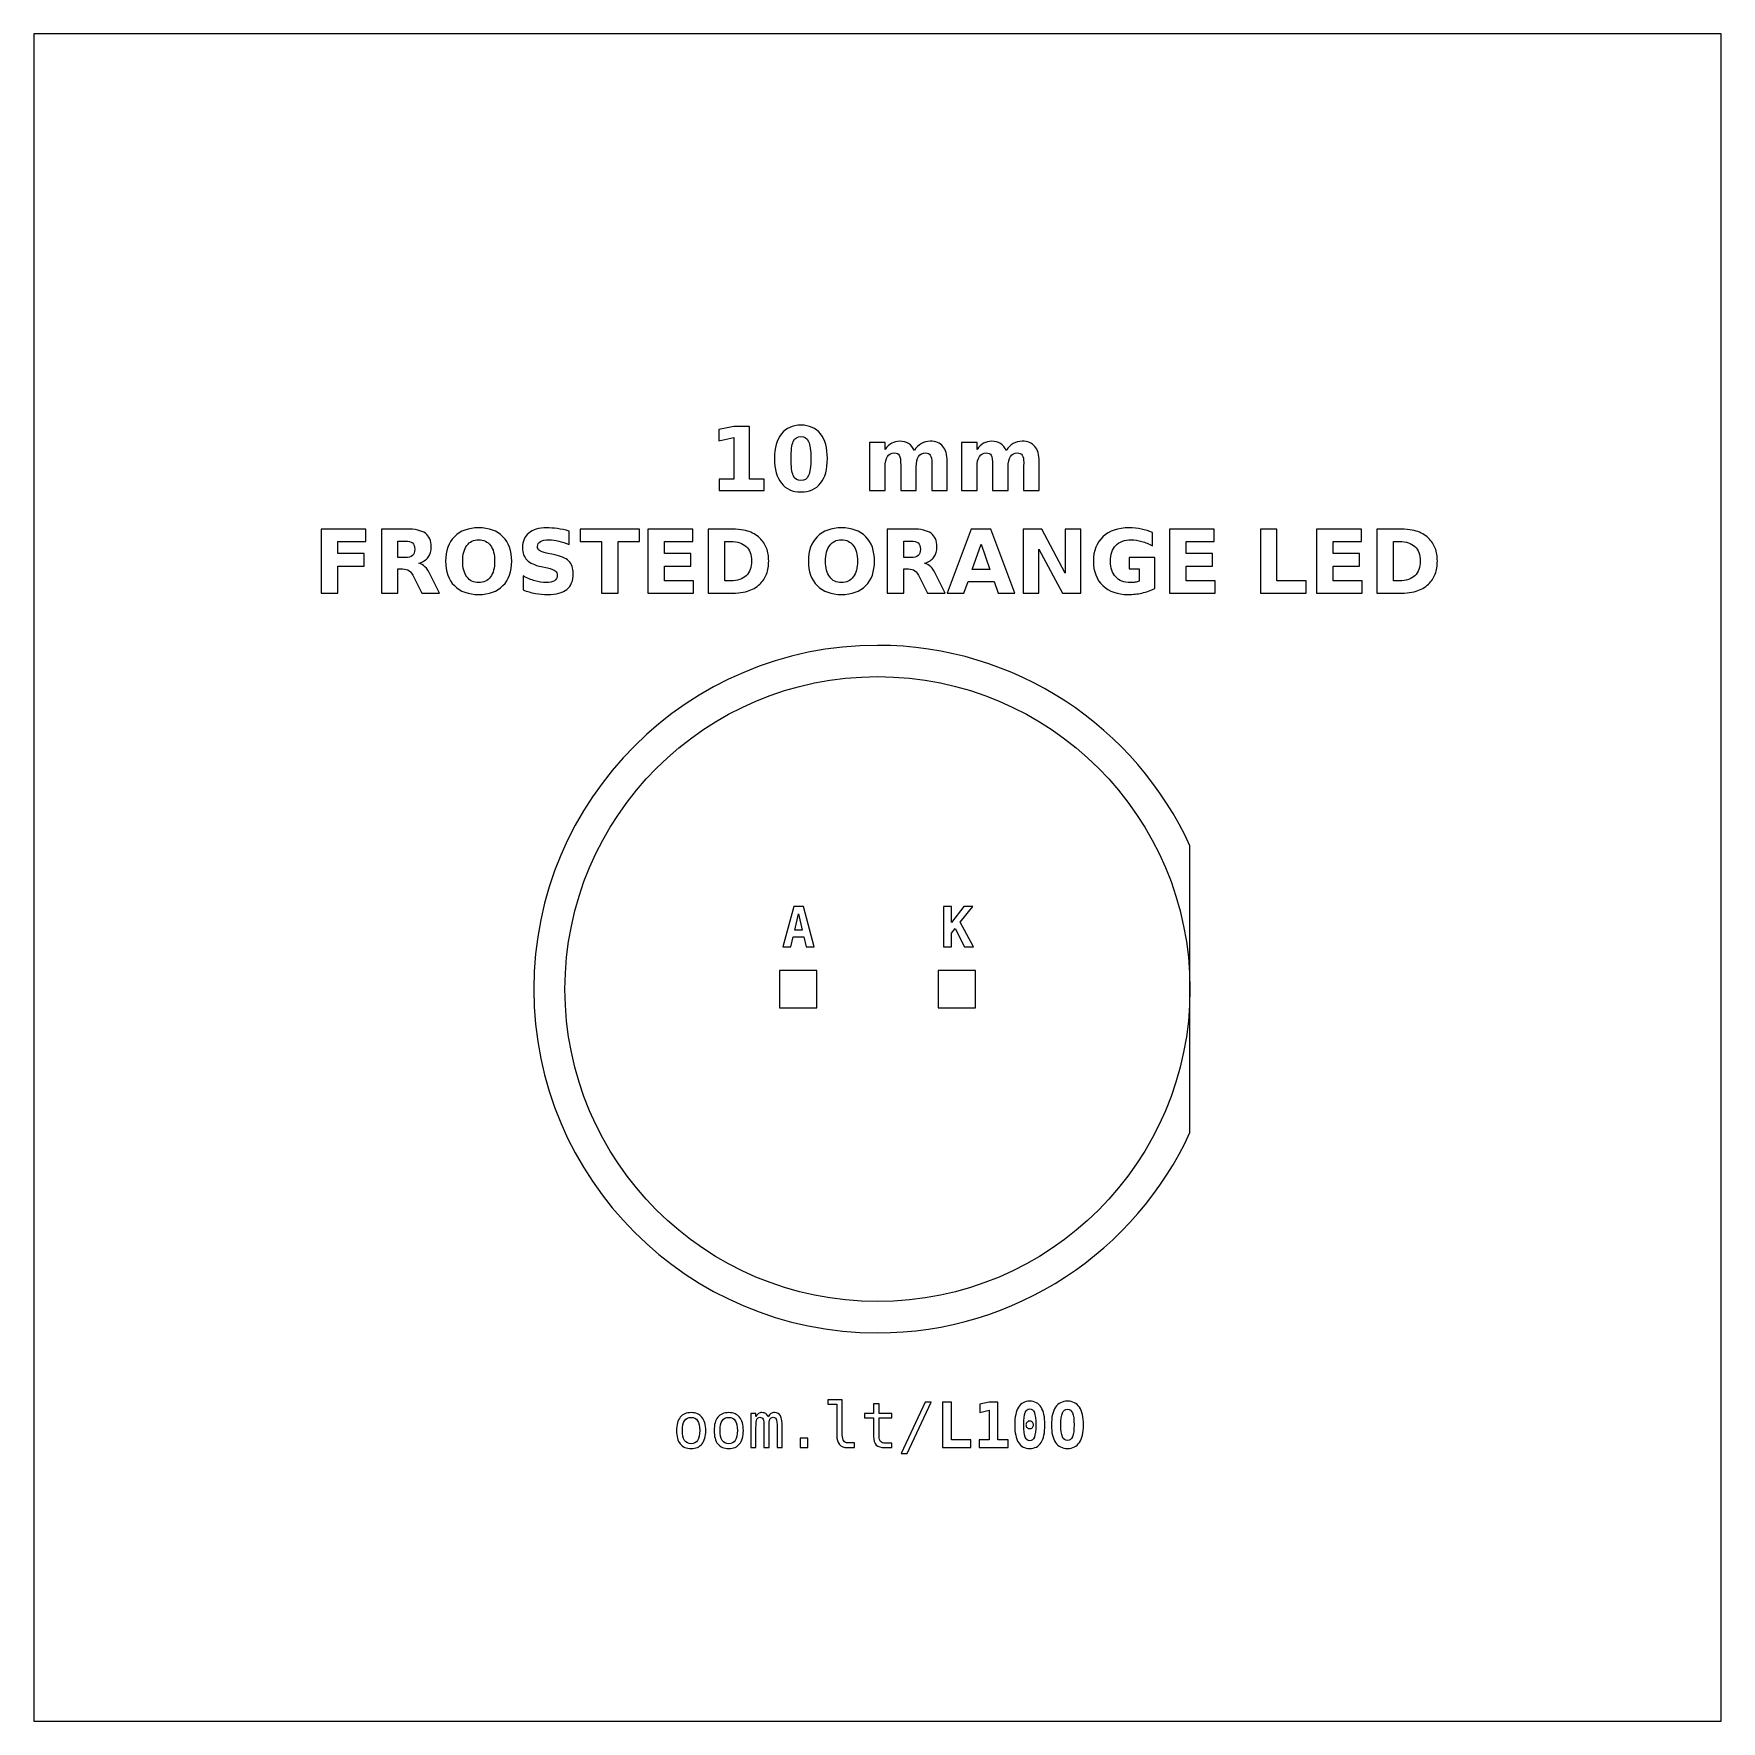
# Model space of a CAD drawing. Header units: centimetres. Extents: x -11.85 to -9.15, y -16.2 to -13.5.
import ezdxf

# ---------------------------------------------------------------- set-up
doc = ezdxf.new("R2010")
doc.units = ezdxf.units.CM
doc.header["$MEASUREMENT"] = 0
doc.layers.add('Layer 1', color=7, linetype='Continuous')

msp = doc.modelspace()

# ---------------------------------------------------------------- linework, layer by layer
at = {"layer": 'Layer 1', "color": 7}
msp.add_lwpolyline([(-11.85, -16.2), (-9.15, -16.2), (-9.15, -13.5), (-11.85, -13.5), (-11.85, -16.2)], close=True, dxfattribs=at)
at = {"layer": 'Layer 1', "color": 7, "lineweight": 20}
for points in [[(-10.65701, -15.05855), (-10.59701, -15.05855), (-10.59701, -14.99855), (-10.65701, -14.99855), (-10.65701, -15.05855)], [(-10.40301, -15.05855), (-10.34301, -15.05855), (-10.34301, -14.99855), (-10.40301, -14.99855), (-10.40301, -15.05855)]]:
    msp.add_lwpolyline(points, close=True, dxfattribs=at)
at = {"layer": 'Layer 1', "color": 250, "lineweight": 20}
msp.add_ellipse((-10.50001, -15.02855), major_axis=(0, 0.5), ratio=1, dxfattribs=at)
at = {"layer": 'Layer 1', "color": 250}
for points, knots in [([(-10.75327, -14.2127), (-10.75327, -14.2127), (-10.72984, -14.2127), (-10.72984, -14.2127), (-10.72984, -14.2127), (-10.72984, -14.2127), (-10.72984, -14.14621), (-10.72984, -14.14621), (-10.72984, -14.14621), (-10.72984, -14.14621), (-10.75388, -14.15118), (-10.75388, -14.15118), (-10.75388, -14.15118), (-10.75388, -14.15118), (-10.75388, -14.13311), (-10.75388, -14.13311), (-10.75388, -14.13311), (-10.75388, -14.13311), (-10.72998, -14.12815), (-10.72998, -14.12815), (-10.72998, -14.12815), (-10.72998, -14.12815), (-10.70477, -14.12815), (-10.70477, -14.12815), (-10.70477, -14.12815), (-10.70477, -14.12815), (-10.70477, -14.2127), (-10.70477, -14.2127), (-10.70477, -14.2127), (-10.70477, -14.2127), (-10.68135, -14.2127), (-10.68135, -14.2127), (-10.68135, -14.2127), (-10.68135, -14.2127), (-10.68135, -14.23102), (-10.68135, -14.23102), (-10.68135, -14.23102), (-10.68135, -14.23102), (-10.75327, -14.23102), (-10.75327, -14.23102), (-10.75327, -14.23102), (-10.75327, -14.23102), (-10.75327, -14.2127), (-10.75327, -14.2127)], [0, 0, 0, 0, 0.0909091, 0.0909091, 0.0909091, 0.0909091, 0.1818182, 0.1818182, 0.1818182, 0.1818182, 0.2727273, 0.2727273, 0.2727273, 0.2727273, 0.3636364, 0.3636364, 0.3636364, 0.3636364, 0.4545455, 0.4545455, 0.4545455, 0.4545455, 0.5454545, 0.5454545, 0.5454545, 0.5454545, 0.6363636, 0.6363636, 0.6363636, 0.6363636, 0.7272727, 0.7272727, 0.7272727, 0.7272727, 0.8181818, 0.8181818, 0.8181818, 0.8181818, 0.9090909, 0.9090909, 0.9090909, 0.9090909, 1, 1, 1, 1]), ([(-10.58017, -14.17968), (-10.58017, -14.19673), (-10.58384, -14.20988), (-10.5912, -14.21914), (-10.5912, -14.21914), (-10.59854, -14.22839), (-10.60898, -14.23302), (-10.62248, -14.23302), (-10.62248, -14.23302), (-10.63603, -14.23302), (-10.64649, -14.22839), (-10.65383, -14.21914), (-10.65383, -14.21914), (-10.66119, -14.20988), (-10.66486, -14.19673), (-10.66486, -14.17968), (-10.66486, -14.17968), (-10.66486, -14.16261), (-10.66119, -14.14943), (-10.65383, -14.14017), (-10.65383, -14.14017), (-10.64649, -14.13093), (-10.63603, -14.12629), (-10.62248, -14.12629), (-10.62248, -14.12629), (-10.60898, -14.12629), (-10.59854, -14.13093), (-10.5912, -14.14017), (-10.5912, -14.14017), (-10.58384, -14.14943), (-10.58017, -14.16261), (-10.58017, -14.17968)], [0, 0, 0, 0, 0.125, 0.125, 0.125, 0.125, 0.25, 0.25, 0.25, 0.25, 0.375, 0.375, 0.375, 0.375, 0.5, 0.5, 0.5, 0.5, 0.625, 0.625, 0.625, 0.625, 0.75, 0.75, 0.75, 0.75, 0.875, 0.875, 0.875, 0.875, 1, 1, 1, 1]), ([(-10.6067, -14.17949), (-10.6067, -14.16663), (-10.6079, -14.15757), (-10.61032, -14.1523), (-10.61032, -14.1523), (-10.61272, -14.14706), (-10.61679, -14.14443), (-10.62248, -14.14443), (-10.62248, -14.14443), (-10.62817, -14.14443), (-10.63224, -14.14706), (-10.63469, -14.1523), (-10.63469, -14.1523), (-10.63711, -14.15757), (-10.63833, -14.16663), (-10.63833, -14.17949), (-10.63833, -14.17949), (-10.63833, -14.19247), (-10.63711, -14.20165), (-10.63469, -14.20696), (-10.63469, -14.20696), (-10.63224, -14.2123), (-10.62817, -14.21496), (-10.62248, -14.21496), (-10.62248, -14.21496), (-10.61684, -14.21496), (-10.61279, -14.2123), (-10.61034, -14.20696), (-10.61034, -14.20696), (-10.60792, -14.20165), (-10.6067, -14.19247), (-10.6067, -14.17949)], [0, 0, 0, 0, 0.125, 0.125, 0.125, 0.125, 0.25, 0.25, 0.25, 0.25, 0.375, 0.375, 0.375, 0.375, 0.5, 0.5, 0.5, 0.5, 0.625, 0.625, 0.625, 0.625, 0.75, 0.75, 0.75, 0.75, 0.875, 0.875, 0.875, 0.875, 1, 1, 1, 1]), ([(-10.44092, -14.16667), (-10.43779, -14.1619), (-10.4341, -14.15825), (-10.42979, -14.15576), (-10.42979, -14.15576), (-10.42549, -14.15324), (-10.42079, -14.152), (-10.41564, -14.152), (-10.41564, -14.152), (-10.40677, -14.152), (-10.40002, -14.15473), (-10.39539, -14.16021), (-10.39539, -14.16021), (-10.39075, -14.16566), (-10.38842, -14.17361), (-10.38842, -14.18403), (-10.38842, -14.18403), (-10.38842, -14.18403), (-10.38842, -14.23102), (-10.38842, -14.23102), (-10.38842, -14.23102), (-10.38842, -14.23102), (-10.41324, -14.23102), (-10.41324, -14.23102), (-10.41324, -14.23102), (-10.41324, -14.23102), (-10.41324, -14.19078), (-10.41324, -14.19078), (-10.41324, -14.19078), (-10.41319, -14.19019), (-10.41317, -14.18958), (-10.41314, -14.18892), (-10.41314, -14.18892), (-10.41312, -14.18829), (-10.4131, -14.18737), (-10.4131, -14.18617), (-10.4131, -14.18617), (-10.4131, -14.18071), (-10.41389, -14.17674), (-10.41552, -14.17429), (-10.41552, -14.17429), (-10.41712, -14.17182), (-10.4197, -14.1706), (-10.42328, -14.1706), (-10.42328, -14.1706), (-10.42798, -14.1706), (-10.43158, -14.17253), (-10.43414, -14.17639), (-10.43414, -14.17639), (-10.43668, -14.18024), (-10.438, -14.18582), (-10.4381, -14.19313), (-10.4381, -14.19313), (-10.4381, -14.19313), (-10.4381, -14.23102), (-10.4381, -14.23102), (-10.4381, -14.23102), (-10.4381, -14.23102), (-10.46291, -14.23102), (-10.46291, -14.23102), (-10.46291, -14.23102), (-10.46291, -14.23102), (-10.46291, -14.19078), (-10.46291, -14.19078), (-10.46291, -14.19078), (-10.46291, -14.18224), (-10.46364, -14.17674), (-10.46512, -14.17429), (-10.46512, -14.17429), (-10.46658, -14.17182), (-10.46919, -14.1706), (-10.47295, -14.1706), (-10.47295, -14.1706), (-10.4777, -14.1706), (-10.48135, -14.17255), (-10.48391, -14.17643), (-10.48391, -14.17643), (-10.48647, -14.18031), (-10.48777, -14.18584), (-10.48777, -14.19306), (-10.48777, -14.19306), (-10.48777, -14.19306), (-10.48777, -14.23102), (-10.48777, -14.23102), (-10.48777, -14.23102), (-10.48777, -14.23102), (-10.51258, -14.23102), (-10.51258, -14.23102), (-10.51258, -14.23102), (-10.51258, -14.23102), (-10.51258, -14.15386), (-10.51258, -14.15386), (-10.51258, -14.15386), (-10.51258, -14.15386), (-10.48777, -14.15386), (-10.48777, -14.15386), (-10.48777, -14.15386), (-10.48777, -14.15386), (-10.48777, -14.16517), (-10.48777, -14.16517), (-10.48777, -14.16517), (-10.48473, -14.16079), (-10.48125, -14.15753), (-10.47732, -14.15531), (-10.47732, -14.15531), (-10.4734, -14.1531), (-10.46907, -14.152), (-10.46434, -14.152), (-10.46434, -14.152), (-10.45903, -14.152), (-10.4543, -14.15329), (-10.45023, -14.15586), (-10.45023, -14.15586), (-10.44614, -14.15844), (-10.44303, -14.16204), (-10.44092, -14.16667)], [0, 0, 0, 0, 0.0344828, 0.0344828, 0.0344828, 0.0344828, 0.0689655, 0.0689655, 0.0689655, 0.0689655, 0.1034483, 0.1034483, 0.1034483, 0.1034483, 0.137931, 0.137931, 0.137931, 0.137931, 0.1724138, 0.1724138, 0.1724138, 0.1724138, 0.2068966, 0.2068966, 0.2068966, 0.2068966, 0.2413793, 0.2413793, 0.2413793, 0.2413793, 0.2758621, 0.2758621, 0.2758621, 0.2758621, 0.3103448, 0.3103448, 0.3103448, 0.3103448, 0.3448276, 0.3448276, 0.3448276, 0.3448276, 0.3793103, 0.3793103, 0.3793103, 0.3793103, 0.4137931, 0.4137931, 0.4137931, 0.4137931, 0.4482759, 0.4482759, 0.4482759, 0.4482759, 0.4827586, 0.4827586, 0.4827586, 0.4827586, 0.5172414, 0.5172414, 0.5172414, 0.5172414, 0.5517241, 0.5517241, 0.5517241, 0.5517241, 0.5862069, 0.5862069, 0.5862069, 0.5862069, 0.6206897, 0.6206897, 0.6206897, 0.6206897, 0.6551724, 0.6551724, 0.6551724, 0.6551724, 0.6896552, 0.6896552, 0.6896552, 0.6896552, 0.7241379, 0.7241379, 0.7241379, 0.7241379, 0.7586207, 0.7586207, 0.7586207, 0.7586207, 0.7931034, 0.7931034, 0.7931034, 0.7931034, 0.8275862, 0.8275862, 0.8275862, 0.8275862, 0.862069, 0.862069, 0.862069, 0.862069, 0.8965517, 0.8965517, 0.8965517, 0.8965517, 0.9310345, 0.9310345, 0.9310345, 0.9310345, 0.9655172, 0.9655172, 0.9655172, 0.9655172, 1, 1, 1, 1]), ([(-10.29388, -14.16667), (-10.29075, -14.1619), (-10.28706, -14.15825), (-10.28275, -14.15576), (-10.28275, -14.15576), (-10.27845, -14.15324), (-10.27375, -14.152), (-10.2686, -14.152), (-10.2686, -14.152), (-10.25973, -14.152), (-10.25298, -14.15473), (-10.24835, -14.16021), (-10.24835, -14.16021), (-10.24371, -14.16566), (-10.24138, -14.17361), (-10.24138, -14.18403), (-10.24138, -14.18403), (-10.24138, -14.18403), (-10.24138, -14.23102), (-10.24138, -14.23102), (-10.24138, -14.23102), (-10.24138, -14.23102), (-10.2662, -14.23102), (-10.2662, -14.23102), (-10.2662, -14.23102), (-10.2662, -14.23102), (-10.2662, -14.19078), (-10.2662, -14.19078), (-10.2662, -14.19078), (-10.26615, -14.19019), (-10.26613, -14.18958), (-10.2661, -14.18892), (-10.2661, -14.18892), (-10.26608, -14.18829), (-10.26606, -14.18737), (-10.26606, -14.18617), (-10.26606, -14.18617), (-10.26606, -14.18071), (-10.26685, -14.17674), (-10.26848, -14.17429), (-10.26848, -14.17429), (-10.27008, -14.17182), (-10.27266, -14.1706), (-10.27624, -14.1706), (-10.27624, -14.1706), (-10.28094, -14.1706), (-10.28454, -14.17253), (-10.2871, -14.17639), (-10.2871, -14.17639), (-10.28964, -14.18024), (-10.29096, -14.18582), (-10.29106, -14.19313), (-10.29106, -14.19313), (-10.29106, -14.19313), (-10.29106, -14.23102), (-10.29106, -14.23102), (-10.29106, -14.23102), (-10.29106, -14.23102), (-10.31587, -14.23102), (-10.31587, -14.23102), (-10.31587, -14.23102), (-10.31587, -14.23102), (-10.31587, -14.19078), (-10.31587, -14.19078), (-10.31587, -14.19078), (-10.31587, -14.18224), (-10.3166, -14.17674), (-10.31808, -14.17429), (-10.31808, -14.17429), (-10.31954, -14.17182), (-10.32215, -14.1706), (-10.32591, -14.1706), (-10.32591, -14.1706), (-10.33066, -14.1706), (-10.33431, -14.17255), (-10.33687, -14.17643), (-10.33687, -14.17643), (-10.33943, -14.18031), (-10.34073, -14.18584), (-10.34073, -14.19306), (-10.34073, -14.19306), (-10.34073, -14.19306), (-10.34073, -14.23102), (-10.34073, -14.23102), (-10.34073, -14.23102), (-10.34073, -14.23102), (-10.36554, -14.23102), (-10.36554, -14.23102), (-10.36554, -14.23102), (-10.36554, -14.23102), (-10.36554, -14.15386), (-10.36554, -14.15386), (-10.36554, -14.15386), (-10.36554, -14.15386), (-10.34073, -14.15386), (-10.34073, -14.15386), (-10.34073, -14.15386), (-10.34073, -14.15386), (-10.34073, -14.16517), (-10.34073, -14.16517), (-10.34073, -14.16517), (-10.33769, -14.16079), (-10.33421, -14.15753), (-10.33028, -14.15531), (-10.33028, -14.15531), (-10.32636, -14.1531), (-10.32203, -14.152), (-10.3173, -14.152), (-10.3173, -14.152), (-10.31199, -14.152), (-10.30726, -14.15329), (-10.30319, -14.15586), (-10.30319, -14.15586), (-10.2991, -14.15844), (-10.29599, -14.16204), (-10.29388, -14.16667)], [0, 0, 0, 0, 0.0344828, 0.0344828, 0.0344828, 0.0344828, 0.0689655, 0.0689655, 0.0689655, 0.0689655, 0.1034483, 0.1034483, 0.1034483, 0.1034483, 0.137931, 0.137931, 0.137931, 0.137931, 0.1724138, 0.1724138, 0.1724138, 0.1724138, 0.2068966, 0.2068966, 0.2068966, 0.2068966, 0.2413793, 0.2413793, 0.2413793, 0.2413793, 0.2758621, 0.2758621, 0.2758621, 0.2758621, 0.3103448, 0.3103448, 0.3103448, 0.3103448, 0.3448276, 0.3448276, 0.3448276, 0.3448276, 0.3793103, 0.3793103, 0.3793103, 0.3793103, 0.4137931, 0.4137931, 0.4137931, 0.4137931, 0.4482759, 0.4482759, 0.4482759, 0.4482759, 0.4827586, 0.4827586, 0.4827586, 0.4827586, 0.5172414, 0.5172414, 0.5172414, 0.5172414, 0.5517241, 0.5517241, 0.5517241, 0.5517241, 0.5862069, 0.5862069, 0.5862069, 0.5862069, 0.6206897, 0.6206897, 0.6206897, 0.6206897, 0.6551724, 0.6551724, 0.6551724, 0.6551724, 0.6896552, 0.6896552, 0.6896552, 0.6896552, 0.7241379, 0.7241379, 0.7241379, 0.7241379, 0.7586207, 0.7586207, 0.7586207, 0.7586207, 0.7931034, 0.7931034, 0.7931034, 0.7931034, 0.8275862, 0.8275862, 0.8275862, 0.8275862, 0.862069, 0.862069, 0.862069, 0.862069, 0.8965517, 0.8965517, 0.8965517, 0.8965517, 0.9310345, 0.9310345, 0.9310345, 0.9310345, 0.9655172, 0.9655172, 0.9655172, 0.9655172, 1, 1, 1, 1]), ([(-11.39018, -14.2924), (-11.39018, -14.2924), (-11.31859, -14.2924), (-11.31859, -14.2924), (-11.31859, -14.2924), (-11.31859, -14.2924), (-11.31859, -14.31246), (-11.31859, -14.31246), (-11.31859, -14.31246), (-11.31859, -14.31246), (-11.36365, -14.31246), (-11.36365, -14.31246), (-11.36365, -14.31246), (-11.36365, -14.31246), (-11.36365, -14.33161), (-11.36365, -14.33161), (-11.36365, -14.33161), (-11.36365, -14.33161), (-11.32127, -14.33161), (-11.32127, -14.33161), (-11.32127, -14.33161), (-11.32127, -14.33161), (-11.32127, -14.35167), (-11.32127, -14.35167), (-11.32127, -14.35167), (-11.32127, -14.35167), (-11.36365, -14.35167), (-11.36365, -14.35167), (-11.36365, -14.35167), (-11.36365, -14.35167), (-11.36365, -14.39527), (-11.36365, -14.39527), (-11.36365, -14.39527), (-11.36365, -14.39527), (-11.39018, -14.39527), (-11.39018, -14.39527), (-11.39018, -14.39527), (-11.39018, -14.39527), (-11.39018, -14.2924), (-11.39018, -14.2924)], [0, 0, 0, 0, 0.1, 0.1, 0.1, 0.1, 0.2, 0.2, 0.2, 0.2, 0.3, 0.3, 0.3, 0.3, 0.4, 0.4, 0.4, 0.4, 0.5, 0.5, 0.5, 0.5, 0.6, 0.6, 0.6, 0.6, 0.7, 0.7, 0.7, 0.7, 0.8, 0.8, 0.8, 0.8, 0.9, 0.9, 0.9, 0.9, 1, 1, 1, 1]), ([(-11.26725, -14.35635), (-11.26725, -14.35635), (-11.26725, -14.39527), (-11.26725, -14.39527), (-11.26725, -14.39527), (-11.26725, -14.39527), (-11.29378, -14.39527), (-11.29378, -14.39527), (-11.29378, -14.39527), (-11.29378, -14.39527), (-11.29378, -14.2924), (-11.29378, -14.2924), (-11.29378, -14.2924), (-11.29378, -14.2924), (-11.25326, -14.2924), (-11.25326, -14.2924), (-11.25326, -14.2924), (-11.23971, -14.2924), (-11.22976, -14.29468), (-11.22346, -14.29922), (-11.22346, -14.29922), (-11.21714, -14.30376), (-11.21398, -14.31096), (-11.21398, -14.32079), (-11.21398, -14.32079), (-11.21398, -14.32758), (-11.21563, -14.33318), (-11.2189, -14.33753), (-11.2189, -14.33753), (-11.22219, -14.34191), (-11.22715, -14.34513), (-11.23376, -14.34718), (-11.23376, -14.34718), (-11.23014, -14.34802), (-11.22687, -14.34988), (-11.224, -14.3528), (-11.224, -14.3528), (-11.22113, -14.35571), (-11.21824, -14.36013), (-11.2153, -14.36606), (-11.2153, -14.36606), (-11.2153, -14.36606), (-11.20088, -14.39527), (-11.20088, -14.39527), (-11.20088, -14.39527), (-11.20088, -14.39527), (-11.22915, -14.39527), (-11.22915, -14.39527), (-11.22915, -14.39527), (-11.22915, -14.39527), (-11.24169, -14.36971), (-11.24169, -14.36971), (-11.24169, -14.36971), (-11.2442, -14.36458), (-11.24677, -14.36105), (-11.24938, -14.35917), (-11.24938, -14.35917), (-11.25197, -14.35729), (-11.25542, -14.35635), (-11.25975, -14.35635), (-11.25975, -14.35635), (-11.25975, -14.35635), (-11.26725, -14.35635), (-11.26725, -14.35635)], [0, 0, 0, 0, 0.0625, 0.0625, 0.0625, 0.0625, 0.125, 0.125, 0.125, 0.125, 0.1875, 0.1875, 0.1875, 0.1875, 0.25, 0.25, 0.25, 0.25, 0.3125, 0.3125, 0.3125, 0.3125, 0.375, 0.375, 0.375, 0.375, 0.4375, 0.4375, 0.4375, 0.4375, 0.5, 0.5, 0.5, 0.5, 0.5625, 0.5625, 0.5625, 0.5625, 0.625, 0.625, 0.625, 0.625, 0.6875, 0.6875, 0.6875, 0.6875, 0.75, 0.75, 0.75, 0.75, 0.8125, 0.8125, 0.8125, 0.8125, 0.875, 0.875, 0.875, 0.875, 0.9375, 0.9375, 0.9375, 0.9375, 1, 1, 1, 1]), ([(-11.13814, -14.29054), (-11.12161, -14.29054), (-11.10865, -14.29527), (-11.09929, -14.30475), (-11.09929, -14.30475), (-11.08991, -14.3142), (-11.08523, -14.32725), (-11.08523, -14.34393), (-11.08523, -14.34393), (-11.08523, -14.36056), (-11.08991, -14.37361), (-11.09929, -14.38306), (-11.09929, -14.38306), (-11.10865, -14.39254), (-11.12161, -14.39727), (-11.13814, -14.39727), (-11.13814, -14.39727), (-11.15463, -14.39727), (-11.16756, -14.39254), (-11.17697, -14.38306), (-11.17697, -14.38306), (-11.18635, -14.37361), (-11.19106, -14.36056), (-11.19106, -14.34393), (-11.19106, -14.34393), (-11.19106, -14.32725), (-11.18635, -14.3142), (-11.17697, -14.30475), (-11.17697, -14.30475), (-11.16756, -14.29527), (-11.15463, -14.29054), (-11.13814, -14.29054)], [0, 0, 0, 0, 0.125, 0.125, 0.125, 0.125, 0.25, 0.25, 0.25, 0.25, 0.375, 0.375, 0.375, 0.375, 0.5, 0.5, 0.5, 0.5, 0.625, 0.625, 0.625, 0.625, 0.75, 0.75, 0.75, 0.75, 0.875, 0.875, 0.875, 0.875, 1, 1, 1, 1]), ([(-11.13814, -14.30976), (-11.14623, -14.30976), (-11.15249, -14.31274), (-11.15696, -14.31872), (-11.15696, -14.31872), (-11.1614, -14.32469), (-11.16364, -14.33309), (-11.16364, -14.34393), (-11.16364, -14.34393), (-11.16364, -14.35475), (-11.1614, -14.36312), (-11.15696, -14.36909), (-11.15696, -14.36909), (-11.15249, -14.37507), (-11.14623, -14.37805), (-11.13814, -14.37805), (-11.13814, -14.37805), (-11.13, -14.37805), (-11.12373, -14.37507), (-11.11926, -14.36909), (-11.11926, -14.36909), (-11.11481, -14.36312), (-11.11258, -14.35475), (-11.11258, -14.34393), (-11.11258, -14.34393), (-11.11258, -14.33309), (-11.11481, -14.32469), (-11.11926, -14.31872), (-11.11926, -14.31872), (-11.12373, -14.31274), (-11.13, -14.30976), (-11.13814, -14.30976)], [0, 0, 0, 0, 0.125, 0.125, 0.125, 0.125, 0.25, 0.25, 0.25, 0.25, 0.375, 0.375, 0.375, 0.375, 0.5, 0.5, 0.5, 0.5, 0.625, 0.625, 0.625, 0.625, 0.75, 0.75, 0.75, 0.75, 0.875, 0.875, 0.875, 0.875, 1, 1, 1, 1]), ([(-10.99357, -14.29565), (-10.99357, -14.29565), (-10.99357, -14.3174), (-10.99357, -14.3174), (-10.99357, -14.3174), (-10.99922, -14.31488), (-11.00474, -14.31298), (-11.0101, -14.31169), (-11.0101, -14.31169), (-11.01549, -14.31039), (-11.02057, -14.30976), (-11.02534, -14.30976), (-11.02534, -14.30976), (-11.03167, -14.30976), (-11.03637, -14.31063), (-11.03941, -14.31237), (-11.03941, -14.31237), (-11.04244, -14.31413), (-11.04395, -14.31684), (-11.04395, -14.32051), (-11.04395, -14.32051), (-11.04395, -14.32326), (-11.04294, -14.32542), (-11.04089, -14.32695), (-11.04089, -14.32695), (-11.03884, -14.32848), (-11.03513, -14.32982), (-11.02974, -14.33092), (-11.02974, -14.33092), (-11.02974, -14.33092), (-11.01845, -14.33318), (-11.01845, -14.33318), (-11.01845, -14.33318), (-11.007, -14.33549), (-10.99889, -14.33897), (-10.99407, -14.34367), (-10.99407, -14.34367), (-10.98924, -14.34835), (-10.98682, -14.35501), (-10.98682, -14.36364), (-10.98682, -14.36364), (-10.98682, -14.375), (-10.99018, -14.38344), (-10.99691, -14.38897), (-10.99691, -14.38897), (-11.00364, -14.39449), (-11.01391, -14.39727), (-11.02774, -14.39727), (-11.02774, -14.39727), (-11.03428, -14.39727), (-11.04082, -14.39666), (-11.04738, -14.39541), (-11.04738, -14.39541), (-11.05394, -14.39416), (-11.06053, -14.39233), (-11.06709, -14.38991), (-11.06709, -14.38991), (-11.06709, -14.38991), (-11.06709, -14.36752), (-11.06709, -14.36752), (-11.06709, -14.36752), (-11.06053, -14.371), (-11.05418, -14.37363), (-11.04804, -14.3754), (-11.04804, -14.3754), (-11.0419, -14.37716), (-11.036, -14.37805), (-11.03031, -14.37805), (-11.03031, -14.37805), (-11.02452, -14.37805), (-11.02008, -14.37709), (-11.017, -14.37516), (-11.017, -14.37516), (-11.01391, -14.37323), (-11.01239, -14.37048), (-11.01239, -14.36688), (-11.01239, -14.36688), (-11.01239, -14.36368), (-11.01342, -14.36119), (-11.01551, -14.35945), (-11.01551, -14.35945), (-11.01761, -14.35771), (-11.02177, -14.35614), (-11.02803, -14.35477), (-11.02803, -14.35477), (-11.02803, -14.35477), (-11.0383, -14.35249), (-11.0383, -14.35249), (-11.0383, -14.35249), (-11.04858, -14.35028), (-11.05611, -14.34678), (-11.06086, -14.34195), (-11.06086, -14.34195), (-11.06561, -14.33713), (-11.06798, -14.33062), (-11.06798, -14.32246), (-11.06798, -14.32246), (-11.06798, -14.3122), (-11.06467, -14.30432), (-11.05806, -14.29882), (-11.05806, -14.29882), (-11.05145, -14.29329), (-11.04195, -14.29054), (-11.02953, -14.29054), (-11.02953, -14.29054), (-11.02389, -14.29054), (-11.01808, -14.29097), (-11.0121, -14.29181), (-11.0121, -14.29181), (-11.00613, -14.29266), (-10.99995, -14.29393), (-10.99357, -14.29565)], [0, 0, 0, 0, 0.0357143, 0.0357143, 0.0357143, 0.0357143, 0.0714286, 0.0714286, 0.0714286, 0.0714286, 0.1071429, 0.1071429, 0.1071429, 0.1071429, 0.1428571, 0.1428571, 0.1428571, 0.1428571, 0.1785714, 0.1785714, 0.1785714, 0.1785714, 0.2142857, 0.2142857, 0.2142857, 0.2142857, 0.25, 0.25, 0.25, 0.25, 0.2857143, 0.2857143, 0.2857143, 0.2857143, 0.3214286, 0.3214286, 0.3214286, 0.3214286, 0.3571429, 0.3571429, 0.3571429, 0.3571429, 0.3928571, 0.3928571, 0.3928571, 0.3928571, 0.4285714, 0.4285714, 0.4285714, 0.4285714, 0.4642857, 0.4642857, 0.4642857, 0.4642857, 0.5, 0.5, 0.5, 0.5, 0.5357143, 0.5357143, 0.5357143, 0.5357143, 0.5714286, 0.5714286, 0.5714286, 0.5714286, 0.6071429, 0.6071429, 0.6071429, 0.6071429, 0.6428571, 0.6428571, 0.6428571, 0.6428571, 0.6785714, 0.6785714, 0.6785714, 0.6785714, 0.7142857, 0.7142857, 0.7142857, 0.7142857, 0.75, 0.75, 0.75, 0.75, 0.7857143, 0.7857143, 0.7857143, 0.7857143, 0.8214286, 0.8214286, 0.8214286, 0.8214286, 0.8571429, 0.8571429, 0.8571429, 0.8571429, 0.8928571, 0.8928571, 0.8928571, 0.8928571, 0.9285714, 0.9285714, 0.9285714, 0.9285714, 0.9642857, 0.9642857, 0.9642857, 0.9642857, 1, 1, 1, 1]), ([(-10.97582, -14.2924), (-10.97582, -14.2924), (-10.88102, -14.2924), (-10.88102, -14.2924), (-10.88102, -14.2924), (-10.88102, -14.2924), (-10.88102, -14.31246), (-10.88102, -14.31246), (-10.88102, -14.31246), (-10.88102, -14.31246), (-10.91512, -14.31246), (-10.91512, -14.31246), (-10.91512, -14.31246), (-10.91512, -14.31246), (-10.91512, -14.39527), (-10.91512, -14.39527), (-10.91512, -14.39527), (-10.91512, -14.39527), (-10.94165, -14.39527), (-10.94165, -14.39527), (-10.94165, -14.39527), (-10.94165, -14.39527), (-10.94165, -14.31246), (-10.94165, -14.31246), (-10.94165, -14.31246), (-10.94165, -14.31246), (-10.97582, -14.31246), (-10.97582, -14.31246), (-10.97582, -14.31246), (-10.97582, -14.31246), (-10.97582, -14.2924), (-10.97582, -14.2924)], [0, 0, 0, 0, 0.125, 0.125, 0.125, 0.125, 0.25, 0.25, 0.25, 0.25, 0.375, 0.375, 0.375, 0.375, 0.5, 0.5, 0.5, 0.5, 0.625, 0.625, 0.625, 0.625, 0.75, 0.75, 0.75, 0.75, 0.875, 0.875, 0.875, 0.875, 1, 1, 1, 1]), ([(-10.86728, -14.2924), (-10.86728, -14.2924), (-10.79569, -14.2924), (-10.79569, -14.2924), (-10.79569, -14.2924), (-10.79569, -14.2924), (-10.79569, -14.31246), (-10.79569, -14.31246), (-10.79569, -14.31246), (-10.79569, -14.31246), (-10.84075, -14.31246), (-10.84075, -14.31246), (-10.84075, -14.31246), (-10.84075, -14.31246), (-10.84075, -14.33161), (-10.84075, -14.33161), (-10.84075, -14.33161), (-10.84075, -14.33161), (-10.7984, -14.33161), (-10.7984, -14.33161), (-10.7984, -14.33161), (-10.7984, -14.33161), (-10.7984, -14.35167), (-10.7984, -14.35167), (-10.7984, -14.35167), (-10.7984, -14.35167), (-10.84075, -14.35167), (-10.84075, -14.35167), (-10.84075, -14.35167), (-10.84075, -14.35167), (-10.84075, -14.37521), (-10.84075, -14.37521), (-10.84075, -14.37521), (-10.84075, -14.37521), (-10.79419, -14.37521), (-10.79419, -14.37521), (-10.79419, -14.37521), (-10.79419, -14.37521), (-10.79419, -14.39527), (-10.79419, -14.39527), (-10.79419, -14.39527), (-10.79419, -14.39527), (-10.86728, -14.39527), (-10.86728, -14.39527), (-10.86728, -14.39527), (-10.86728, -14.39527), (-10.86728, -14.2924), (-10.86728, -14.2924)], [0, 0, 0, 0, 0.0833333, 0.0833333, 0.0833333, 0.0833333, 0.1666667, 0.1666667, 0.1666667, 0.1666667, 0.25, 0.25, 0.25, 0.25, 0.3333333, 0.3333333, 0.3333333, 0.3333333, 0.4166667, 0.4166667, 0.4166667, 0.4166667, 0.5, 0.5, 0.5, 0.5, 0.5833333, 0.5833333, 0.5833333, 0.5833333, 0.6666667, 0.6666667, 0.6666667, 0.6666667, 0.75, 0.75, 0.75, 0.75, 0.8333333, 0.8333333, 0.8333333, 0.8333333, 0.9166667, 0.9166667, 0.9166667, 0.9166667, 1, 1, 1, 1]), ([(-10.77088, -14.2924), (-10.77088, -14.2924), (-10.74289, -14.2924), (-10.74289, -14.2924), (-10.74289, -14.2924), (-10.72728, -14.2924), (-10.71566, -14.29351), (-10.70802, -14.29574), (-10.70802, -14.29574), (-10.70037, -14.29797), (-10.69381, -14.30174), (-10.68833, -14.30708), (-10.68833, -14.30708), (-10.68351, -14.31171), (-10.67994, -14.31707), (-10.67758, -14.32314), (-10.67758, -14.32314), (-10.67526, -14.32918), (-10.67408, -14.33605), (-10.67408, -14.34374), (-10.67408, -14.34374), (-10.67408, -14.3515), (-10.67526, -14.35842), (-10.67758, -14.36451), (-10.67758, -14.36451), (-10.67994, -14.3706), (-10.68351, -14.37596), (-10.68833, -14.38059), (-10.68833, -14.38059), (-10.69386, -14.38593), (-10.70047, -14.3897), (-10.70818, -14.39193), (-10.70818, -14.39193), (-10.7159, -14.39416), (-10.72747, -14.39527), (-10.74289, -14.39527), (-10.74289, -14.39527), (-10.74289, -14.39527), (-10.77088, -14.39527), (-10.77088, -14.39527), (-10.77088, -14.39527), (-10.77088, -14.39527), (-10.77088, -14.2924), (-10.77088, -14.2924)], [0, 0, 0, 0, 0.0909091, 0.0909091, 0.0909091, 0.0909091, 0.1818182, 0.1818182, 0.1818182, 0.1818182, 0.2727273, 0.2727273, 0.2727273, 0.2727273, 0.3636364, 0.3636364, 0.3636364, 0.3636364, 0.4545455, 0.4545455, 0.4545455, 0.4545455, 0.5454545, 0.5454545, 0.5454545, 0.5454545, 0.6363636, 0.6363636, 0.6363636, 0.6363636, 0.7272727, 0.7272727, 0.7272727, 0.7272727, 0.8181818, 0.8181818, 0.8181818, 0.8181818, 0.9090909, 0.9090909, 0.9090909, 0.9090909, 1, 1, 1, 1]), ([(-10.55764, -14.29054), (-10.54111, -14.29054), (-10.52815, -14.29527), (-10.51879, -14.30475), (-10.51879, -14.30475), (-10.50941, -14.3142), (-10.50473, -14.32725), (-10.50473, -14.34393), (-10.50473, -14.34393), (-10.50473, -14.36056), (-10.50941, -14.37361), (-10.51879, -14.38306), (-10.51879, -14.38306), (-10.52815, -14.39254), (-10.54111, -14.39727), (-10.55764, -14.39727), (-10.55764, -14.39727), (-10.57413, -14.39727), (-10.58706, -14.39254), (-10.59647, -14.38306), (-10.59647, -14.38306), (-10.60585, -14.37361), (-10.61056, -14.36056), (-10.61056, -14.34393), (-10.61056, -14.34393), (-10.61056, -14.32725), (-10.60585, -14.3142), (-10.59647, -14.30475), (-10.59647, -14.30475), (-10.58706, -14.29527), (-10.57413, -14.29054), (-10.55764, -14.29054)], [0, 0, 0, 0, 0.125, 0.125, 0.125, 0.125, 0.25, 0.25, 0.25, 0.25, 0.375, 0.375, 0.375, 0.375, 0.5, 0.5, 0.5, 0.5, 0.625, 0.625, 0.625, 0.625, 0.75, 0.75, 0.75, 0.75, 0.875, 0.875, 0.875, 0.875, 1, 1, 1, 1]), ([(-10.55764, -14.30976), (-10.56573, -14.30976), (-10.57199, -14.31274), (-10.57646, -14.31872), (-10.57646, -14.31872), (-10.5809, -14.32469), (-10.58314, -14.33309), (-10.58314, -14.34393), (-10.58314, -14.34393), (-10.58314, -14.35475), (-10.5809, -14.36312), (-10.57646, -14.36909), (-10.57646, -14.36909), (-10.57199, -14.37507), (-10.56573, -14.37805), (-10.55764, -14.37805), (-10.55764, -14.37805), (-10.5495, -14.37805), (-10.54323, -14.37507), (-10.53876, -14.36909), (-10.53876, -14.36909), (-10.53431, -14.36312), (-10.53208, -14.35475), (-10.53208, -14.34393), (-10.53208, -14.34393), (-10.53208, -14.33309), (-10.53431, -14.32469), (-10.53876, -14.31872), (-10.53876, -14.31872), (-10.54323, -14.31274), (-10.5495, -14.30976), (-10.55764, -14.30976)], [0, 0, 0, 0, 0.125, 0.125, 0.125, 0.125, 0.25, 0.25, 0.25, 0.25, 0.375, 0.375, 0.375, 0.375, 0.5, 0.5, 0.5, 0.5, 0.625, 0.625, 0.625, 0.625, 0.75, 0.75, 0.75, 0.75, 0.875, 0.875, 0.875, 0.875, 1, 1, 1, 1]), ([(-10.45813, -14.35635), (-10.45813, -14.35635), (-10.45813, -14.39527), (-10.45813, -14.39527), (-10.45813, -14.39527), (-10.45813, -14.39527), (-10.48466, -14.39527), (-10.48466, -14.39527), (-10.48466, -14.39527), (-10.48466, -14.39527), (-10.48466, -14.2924), (-10.48466, -14.2924), (-10.48466, -14.2924), (-10.48466, -14.2924), (-10.44414, -14.2924), (-10.44414, -14.2924), (-10.44414, -14.2924), (-10.43059, -14.2924), (-10.42064, -14.29468), (-10.41434, -14.29922), (-10.41434, -14.29922), (-10.40802, -14.30376), (-10.40486, -14.31096), (-10.40486, -14.32079), (-10.40486, -14.32079), (-10.40486, -14.32758), (-10.40651, -14.33318), (-10.40978, -14.33753), (-10.40978, -14.33753), (-10.41307, -14.34191), (-10.41803, -14.34513), (-10.42464, -14.34718), (-10.42464, -14.34718), (-10.42102, -14.34802), (-10.41775, -14.34988), (-10.41488, -14.3528), (-10.41488, -14.3528), (-10.41201, -14.35571), (-10.40912, -14.36013), (-10.40618, -14.36606), (-10.40618, -14.36606), (-10.40618, -14.36606), (-10.39176, -14.39527), (-10.39176, -14.39527), (-10.39176, -14.39527), (-10.39176, -14.39527), (-10.42003, -14.39527), (-10.42003, -14.39527), (-10.42003, -14.39527), (-10.42003, -14.39527), (-10.43257, -14.36971), (-10.43257, -14.36971), (-10.43257, -14.36971), (-10.43508, -14.36458), (-10.43765, -14.36105), (-10.44026, -14.35917), (-10.44026, -14.35917), (-10.44285, -14.35729), (-10.4463, -14.35635), (-10.45063, -14.35635), (-10.45063, -14.35635), (-10.45063, -14.35635), (-10.45813, -14.35635), (-10.45813, -14.35635)], [0, 0, 0, 0, 0.0625, 0.0625, 0.0625, 0.0625, 0.125, 0.125, 0.125, 0.125, 0.1875, 0.1875, 0.1875, 0.1875, 0.25, 0.25, 0.25, 0.25, 0.3125, 0.3125, 0.3125, 0.3125, 0.375, 0.375, 0.375, 0.375, 0.4375, 0.4375, 0.4375, 0.4375, 0.5, 0.5, 0.5, 0.5, 0.5625, 0.5625, 0.5625, 0.5625, 0.625, 0.625, 0.625, 0.625, 0.6875, 0.6875, 0.6875, 0.6875, 0.75, 0.75, 0.75, 0.75, 0.8125, 0.8125, 0.8125, 0.8125, 0.875, 0.875, 0.875, 0.875, 0.9375, 0.9375, 0.9375, 0.9375, 1, 1, 1, 1]), ([(-10.31359, -14.37655), (-10.31359, -14.37655), (-10.35508, -14.37655), (-10.35508, -14.37655), (-10.35508, -14.37655), (-10.35508, -14.37655), (-10.36162, -14.39527), (-10.36162, -14.39527), (-10.36162, -14.39527), (-10.36162, -14.39527), (-10.38829, -14.39527), (-10.38829, -14.39527), (-10.38829, -14.39527), (-10.38829, -14.39527), (-10.35019, -14.2924), (-10.35019, -14.2924), (-10.35019, -14.2924), (-10.35019, -14.2924), (-10.31856, -14.2924), (-10.31856, -14.2924), (-10.31856, -14.2924), (-10.31856, -14.2924), (-10.28046, -14.39527), (-10.28046, -14.39527), (-10.28046, -14.39527), (-10.28046, -14.39527), (-10.30713, -14.39527), (-10.30713, -14.39527), (-10.30713, -14.39527), (-10.30713, -14.39527), (-10.31359, -14.37655), (-10.31359, -14.37655)], [0, 0, 0, 0, 0.125, 0.125, 0.125, 0.125, 0.25, 0.25, 0.25, 0.25, 0.375, 0.375, 0.375, 0.375, 0.5, 0.5, 0.5, 0.5, 0.625, 0.625, 0.625, 0.625, 0.75, 0.75, 0.75, 0.75, 0.875, 0.875, 0.875, 0.875, 1, 1, 1, 1]), ([(-10.26679, -14.2924), (-10.26679, -14.2924), (-10.23716, -14.2924), (-10.23716, -14.2924), (-10.23716, -14.2924), (-10.23716, -14.2924), (-10.19974, -14.36296), (-10.19974, -14.36296), (-10.19974, -14.36296), (-10.19974, -14.36296), (-10.19974, -14.2924), (-10.19974, -14.2924), (-10.19974, -14.2924), (-10.19974, -14.2924), (-10.1746, -14.2924), (-10.1746, -14.2924), (-10.1746, -14.2924), (-10.1746, -14.2924), (-10.1746, -14.39527), (-10.1746, -14.39527), (-10.1746, -14.39527), (-10.1746, -14.39527), (-10.20423, -14.39527), (-10.20423, -14.39527), (-10.20423, -14.39527), (-10.20423, -14.39527), (-10.24165, -14.32471), (-10.24165, -14.32471), (-10.24165, -14.32471), (-10.24165, -14.32471), (-10.24165, -14.39527), (-10.24165, -14.39527), (-10.24165, -14.39527), (-10.24165, -14.39527), (-10.26679, -14.39527), (-10.26679, -14.39527), (-10.26679, -14.39527), (-10.26679, -14.39527), (-10.26679, -14.2924), (-10.26679, -14.2924)], [0, 0, 0, 0, 0.1, 0.1, 0.1, 0.1, 0.2, 0.2, 0.2, 0.2, 0.3, 0.3, 0.3, 0.3, 0.4, 0.4, 0.4, 0.4, 0.5, 0.5, 0.5, 0.5, 0.6, 0.6, 0.6, 0.6, 0.7, 0.7, 0.7, 0.7, 0.8, 0.8, 0.8, 0.8, 0.9, 0.9, 0.9, 0.9, 1, 1, 1, 1]), ([(-10.05623, -14.38763), (-10.06284, -14.39085), (-10.0697, -14.39325), (-10.07683, -14.39487), (-10.07683, -14.39487), (-10.08396, -14.39647), (-10.09129, -14.39727), (-10.09889, -14.39727), (-10.09889, -14.39727), (-10.11601, -14.39727), (-10.12958, -14.39247), (-10.1396, -14.3829), (-10.1396, -14.3829), (-10.14962, -14.37333), (-10.15463, -14.36035), (-10.15463, -14.34393), (-10.15463, -14.34393), (-10.15463, -14.32735), (-10.14952, -14.31432), (-10.13934, -14.30479), (-10.13934, -14.30479), (-10.12913, -14.29529), (-10.11516, -14.29054), (-10.09743, -14.29054), (-10.09743, -14.29054), (-10.09059, -14.29054), (-10.08403, -14.29118), (-10.07775, -14.29247), (-10.07775, -14.29247), (-10.07149, -14.29376), (-10.06556, -14.29567), (-10.06001, -14.29819), (-10.06001, -14.29819), (-10.06001, -14.29819), (-10.06001, -14.31947), (-10.06001, -14.31947), (-10.06001, -14.31947), (-10.06575, -14.3162), (-10.07147, -14.31378), (-10.07714, -14.31218), (-10.07714, -14.31218), (-10.0828, -14.31056), (-10.08849, -14.30976), (-10.09419, -14.30976), (-10.09419, -14.30976), (-10.10477, -14.30976), (-10.11291, -14.31272), (-10.11862, -14.31862), (-10.11862, -14.31862), (-10.12434, -14.32453), (-10.12721, -14.33297), (-10.12721, -14.34393), (-10.12721, -14.34393), (-10.12721, -14.35482), (-10.12445, -14.36324), (-10.11893, -14.36916), (-10.11893, -14.36916), (-10.11342, -14.37509), (-10.10559, -14.37805), (-10.09543, -14.37805), (-10.09543, -14.37805), (-10.09268, -14.37805), (-10.09012, -14.37789), (-10.08774, -14.37754), (-10.08774, -14.37754), (-10.08537, -14.37718), (-10.08325, -14.37664), (-10.08137, -14.37591), (-10.08137, -14.37591), (-10.08137, -14.37591), (-10.08137, -14.35592), (-10.08137, -14.35592), (-10.08137, -14.35592), (-10.08137, -14.35592), (-10.09755, -14.35592), (-10.09755, -14.35592), (-10.09755, -14.35592), (-10.09755, -14.35592), (-10.09755, -14.33814), (-10.09755, -14.33814), (-10.09755, -14.33814), (-10.09755, -14.33814), (-10.05623, -14.33814), (-10.05623, -14.33814), (-10.05623, -14.33814), (-10.05623, -14.33814), (-10.05623, -14.38763), (-10.05623, -14.38763)], [0, 0, 0, 0, 0.0454545, 0.0454545, 0.0454545, 0.0454545, 0.0909091, 0.0909091, 0.0909091, 0.0909091, 0.1363636, 0.1363636, 0.1363636, 0.1363636, 0.1818182, 0.1818182, 0.1818182, 0.1818182, 0.2272727, 0.2272727, 0.2272727, 0.2272727, 0.2727273, 0.2727273, 0.2727273, 0.2727273, 0.3181818, 0.3181818, 0.3181818, 0.3181818, 0.3636364, 0.3636364, 0.3636364, 0.3636364, 0.4090909, 0.4090909, 0.4090909, 0.4090909, 0.4545455, 0.4545455, 0.4545455, 0.4545455, 0.5, 0.5, 0.5, 0.5, 0.5454545, 0.5454545, 0.5454545, 0.5454545, 0.5909091, 0.5909091, 0.5909091, 0.5909091, 0.6363636, 0.6363636, 0.6363636, 0.6363636, 0.6818182, 0.6818182, 0.6818182, 0.6818182, 0.7272727, 0.7272727, 0.7272727, 0.7272727, 0.7727273, 0.7727273, 0.7727273, 0.7727273, 0.8181818, 0.8181818, 0.8181818, 0.8181818, 0.8636364, 0.8636364, 0.8636364, 0.8636364, 0.9090909, 0.9090909, 0.9090909, 0.9090909, 0.9545455, 0.9545455, 0.9545455, 0.9545455, 1, 1, 1, 1]), ([(-10.03287, -14.2924), (-10.03287, -14.2924), (-9.96128, -14.2924), (-9.96128, -14.2924), (-9.96128, -14.2924), (-9.96128, -14.2924), (-9.96128, -14.31246), (-9.96128, -14.31246), (-9.96128, -14.31246), (-9.96128, -14.31246), (-10.00634, -14.31246), (-10.00634, -14.31246), (-10.00634, -14.31246), (-10.00634, -14.31246), (-10.00634, -14.33161), (-10.00634, -14.33161), (-10.00634, -14.33161), (-10.00634, -14.33161), (-9.96399, -14.33161), (-9.96399, -14.33161), (-9.96399, -14.33161), (-9.96399, -14.33161), (-9.96399, -14.35167), (-9.96399, -14.35167), (-9.96399, -14.35167), (-9.96399, -14.35167), (-10.00634, -14.35167), (-10.00634, -14.35167), (-10.00634, -14.35167), (-10.00634, -14.35167), (-10.00634, -14.37521), (-10.00634, -14.37521), (-10.00634, -14.37521), (-10.00634, -14.37521), (-9.95978, -14.37521), (-9.95978, -14.37521), (-9.95978, -14.37521), (-9.95978, -14.37521), (-9.95978, -14.39527), (-9.95978, -14.39527), (-9.95978, -14.39527), (-9.95978, -14.39527), (-10.03287, -14.39527), (-10.03287, -14.39527), (-10.03287, -14.39527), (-10.03287, -14.39527), (-10.03287, -14.2924), (-10.03287, -14.2924)], [0, 0, 0, 0, 0.0833333, 0.0833333, 0.0833333, 0.0833333, 0.1666667, 0.1666667, 0.1666667, 0.1666667, 0.25, 0.25, 0.25, 0.25, 0.3333333, 0.3333333, 0.3333333, 0.3333333, 0.4166667, 0.4166667, 0.4166667, 0.4166667, 0.5, 0.5, 0.5, 0.5, 0.5833333, 0.5833333, 0.5833333, 0.5833333, 0.6666667, 0.6666667, 0.6666667, 0.6666667, 0.75, 0.75, 0.75, 0.75, 0.8333333, 0.8333333, 0.8333333, 0.8333333, 0.9166667, 0.9166667, 0.9166667, 0.9166667, 1, 1, 1, 1]), ([(-9.88734, -14.2924), (-9.88734, -14.2924), (-9.86081, -14.2924), (-9.86081, -14.2924), (-9.86081, -14.2924), (-9.86081, -14.2924), (-9.86081, -14.37521), (-9.86081, -14.37521), (-9.86081, -14.37521), (-9.86081, -14.37521), (-9.81425, -14.37521), (-9.81425, -14.37521), (-9.81425, -14.37521), (-9.81425, -14.37521), (-9.81425, -14.39527), (-9.81425, -14.39527), (-9.81425, -14.39527), (-9.81425, -14.39527), (-9.88734, -14.39527), (-9.88734, -14.39527), (-9.88734, -14.39527), (-9.88734, -14.39527), (-9.88734, -14.2924), (-9.88734, -14.2924)], [0, 0, 0, 0, 0.1666667, 0.1666667, 0.1666667, 0.1666667, 0.3333333, 0.3333333, 0.3333333, 0.3333333, 0.5, 0.5, 0.5, 0.5, 0.6666667, 0.6666667, 0.6666667, 0.6666667, 0.8333333, 0.8333333, 0.8333333, 0.8333333, 1, 1, 1, 1]), ([(-9.79743, -14.2924), (-9.79743, -14.2924), (-9.72584, -14.2924), (-9.72584, -14.2924), (-9.72584, -14.2924), (-9.72584, -14.2924), (-9.72584, -14.31246), (-9.72584, -14.31246), (-9.72584, -14.31246), (-9.72584, -14.31246), (-9.7709, -14.31246), (-9.7709, -14.31246), (-9.7709, -14.31246), (-9.7709, -14.31246), (-9.7709, -14.33161), (-9.7709, -14.33161), (-9.7709, -14.33161), (-9.7709, -14.33161), (-9.72855, -14.33161), (-9.72855, -14.33161), (-9.72855, -14.33161), (-9.72855, -14.33161), (-9.72855, -14.35167), (-9.72855, -14.35167), (-9.72855, -14.35167), (-9.72855, -14.35167), (-9.7709, -14.35167), (-9.7709, -14.35167), (-9.7709, -14.35167), (-9.7709, -14.35167), (-9.7709, -14.37521), (-9.7709, -14.37521), (-9.7709, -14.37521), (-9.7709, -14.37521), (-9.72434, -14.37521), (-9.72434, -14.37521), (-9.72434, -14.37521), (-9.72434, -14.37521), (-9.72434, -14.39527), (-9.72434, -14.39527), (-9.72434, -14.39527), (-9.72434, -14.39527), (-9.79743, -14.39527), (-9.79743, -14.39527), (-9.79743, -14.39527), (-9.79743, -14.39527), (-9.79743, -14.2924), (-9.79743, -14.2924)], [0, 0, 0, 0, 0.0833333, 0.0833333, 0.0833333, 0.0833333, 0.1666667, 0.1666667, 0.1666667, 0.1666667, 0.25, 0.25, 0.25, 0.25, 0.3333333, 0.3333333, 0.3333333, 0.3333333, 0.4166667, 0.4166667, 0.4166667, 0.4166667, 0.5, 0.5, 0.5, 0.5, 0.5833333, 0.5833333, 0.5833333, 0.5833333, 0.6666667, 0.6666667, 0.6666667, 0.6666667, 0.75, 0.75, 0.75, 0.75, 0.8333333, 0.8333333, 0.8333333, 0.8333333, 0.9166667, 0.9166667, 0.9166667, 0.9166667, 1, 1, 1, 1]), ([(-9.70103, -14.2924), (-9.70103, -14.2924), (-9.67304, -14.2924), (-9.67304, -14.2924), (-9.67304, -14.2924), (-9.65743, -14.2924), (-9.64581, -14.29351), (-9.63817, -14.29574), (-9.63817, -14.29574), (-9.63052, -14.29797), (-9.62396, -14.30174), (-9.61848, -14.30708), (-9.61848, -14.30708), (-9.61366, -14.31171), (-9.61009, -14.31707), (-9.60773, -14.32314), (-9.60773, -14.32314), (-9.60541, -14.32918), (-9.60423, -14.33605), (-9.60423, -14.34374), (-9.60423, -14.34374), (-9.60423, -14.3515), (-9.60541, -14.35842), (-9.60773, -14.36451), (-9.60773, -14.36451), (-9.61009, -14.3706), (-9.61366, -14.37596), (-9.61848, -14.38059), (-9.61848, -14.38059), (-9.62401, -14.38593), (-9.63062, -14.3897), (-9.63833, -14.39193), (-9.63833, -14.39193), (-9.64605, -14.39416), (-9.65762, -14.39527), (-9.67304, -14.39527), (-9.67304, -14.39527), (-9.67304, -14.39527), (-9.70103, -14.39527), (-9.70103, -14.39527), (-9.70103, -14.39527), (-9.70103, -14.39527), (-9.70103, -14.2924), (-9.70103, -14.2924)], [0, 0, 0, 0, 0.0909091, 0.0909091, 0.0909091, 0.0909091, 0.1818182, 0.1818182, 0.1818182, 0.1818182, 0.2727273, 0.2727273, 0.2727273, 0.2727273, 0.3636364, 0.3636364, 0.3636364, 0.3636364, 0.4545455, 0.4545455, 0.4545455, 0.4545455, 0.5454545, 0.5454545, 0.5454545, 0.5454545, 0.6363636, 0.6363636, 0.6363636, 0.6363636, 0.7272727, 0.7272727, 0.7272727, 0.7272727, 0.8181818, 0.8181818, 0.8181818, 0.8181818, 0.9090909, 0.9090909, 0.9090909, 0.9090909, 1, 1, 1, 1]), ([(-11.25608, -14.33803), (-11.25053, -14.33803), (-11.24653, -14.33699), (-11.24413, -14.33492), (-11.24413, -14.33492), (-11.24171, -14.33285), (-11.24051, -14.32944), (-11.24051, -14.32471), (-11.24051, -14.32471), (-11.24051, -14.32003), (-11.24171, -14.31667), (-11.24413, -14.31465), (-11.24413, -14.31465), (-11.24653, -14.31263), (-11.25053, -14.31162), (-11.25608, -14.31162), (-11.25608, -14.31162), (-11.25608, -14.31162), (-11.26725, -14.31162), (-11.26725, -14.31162), (-11.26725, -14.31162), (-11.26725, -14.31162), (-11.26725, -14.33803), (-11.26725, -14.33803), (-11.26725, -14.33803), (-11.26725, -14.33803), (-11.25608, -14.33803), (-11.25608, -14.33803)], [0, 0, 0, 0, 0.1428571, 0.1428571, 0.1428571, 0.1428571, 0.2857143, 0.2857143, 0.2857143, 0.2857143, 0.4285714, 0.4285714, 0.4285714, 0.4285714, 0.5714286, 0.5714286, 0.5714286, 0.5714286, 0.7142857, 0.7142857, 0.7142857, 0.7142857, 0.8571429, 0.8571429, 0.8571429, 0.8571429, 1, 1, 1, 1]), ([(-10.74435, -14.31246), (-10.74435, -14.31246), (-10.74435, -14.37521), (-10.74435, -14.37521), (-10.74435, -14.37521), (-10.74435, -14.37521), (-10.73485, -14.37521), (-10.73485, -14.37521), (-10.73485, -14.37521), (-10.72401, -14.37521), (-10.71573, -14.37253), (-10.71002, -14.36714), (-10.71002, -14.36714), (-10.7043, -14.36178), (-10.70143, -14.35397), (-10.70143, -14.34374), (-10.70143, -14.34374), (-10.70143, -14.33353), (-10.70428, -14.32577), (-10.70997, -14.32046), (-10.70997, -14.32046), (-10.71566, -14.31512), (-10.72396, -14.31246), (-10.73485, -14.31246), (-10.73485, -14.31246), (-10.73485, -14.31246), (-10.74435, -14.31246), (-10.74435, -14.31246)], [0, 0, 0, 0, 0.1428571, 0.1428571, 0.1428571, 0.1428571, 0.2857143, 0.2857143, 0.2857143, 0.2857143, 0.4285714, 0.4285714, 0.4285714, 0.4285714, 0.5714286, 0.5714286, 0.5714286, 0.5714286, 0.7142857, 0.7142857, 0.7142857, 0.7142857, 0.8571429, 0.8571429, 0.8571429, 0.8571429, 1, 1, 1, 1]), ([(-10.44696, -14.33803), (-10.44141, -14.33803), (-10.43741, -14.33699), (-10.43501, -14.33492), (-10.43501, -14.33492), (-10.43259, -14.33285), (-10.43139, -14.32944), (-10.43139, -14.32471), (-10.43139, -14.32471), (-10.43139, -14.32003), (-10.43259, -14.31667), (-10.43501, -14.31465), (-10.43501, -14.31465), (-10.43741, -14.31263), (-10.44141, -14.31162), (-10.44696, -14.31162), (-10.44696, -14.31162), (-10.44696, -14.31162), (-10.45813, -14.31162), (-10.45813, -14.31162), (-10.45813, -14.31162), (-10.45813, -14.31162), (-10.45813, -14.33803), (-10.45813, -14.33803), (-10.45813, -14.33803), (-10.45813, -14.33803), (-10.44696, -14.33803), (-10.44696, -14.33803)], [0, 0, 0, 0, 0.1428571, 0.1428571, 0.1428571, 0.1428571, 0.2857143, 0.2857143, 0.2857143, 0.2857143, 0.4285714, 0.4285714, 0.4285714, 0.4285714, 0.5714286, 0.5714286, 0.5714286, 0.5714286, 0.7142857, 0.7142857, 0.7142857, 0.7142857, 0.8571429, 0.8571429, 0.8571429, 0.8571429, 1, 1, 1, 1]), ([(-10.34847, -14.35745), (-10.34847, -14.35745), (-10.32027, -14.35745), (-10.32027, -14.35745), (-10.32027, -14.35745), (-10.32027, -14.35745), (-10.33434, -14.31653), (-10.33434, -14.31653), (-10.33434, -14.31653), (-10.33434, -14.31653), (-10.34847, -14.35745), (-10.34847, -14.35745)], [0, 0, 0, 0, 0.3333333, 0.3333333, 0.3333333, 0.3333333, 0.6666667, 0.6666667, 0.6666667, 0.6666667, 1, 1, 1, 1]), ([(-9.6745, -14.31246), (-9.6745, -14.31246), (-9.6745, -14.37521), (-9.6745, -14.37521), (-9.6745, -14.37521), (-9.6745, -14.37521), (-9.665, -14.37521), (-9.665, -14.37521), (-9.665, -14.37521), (-9.65416, -14.37521), (-9.64588, -14.37253), (-9.64017, -14.36714), (-9.64017, -14.36714), (-9.63445, -14.36178), (-9.63158, -14.35397), (-9.63158, -14.34374), (-9.63158, -14.34374), (-9.63158, -14.33353), (-9.63443, -14.32577), (-9.64012, -14.32046), (-9.64012, -14.32046), (-9.64581, -14.31512), (-9.65411, -14.31246), (-9.665, -14.31246), (-9.665, -14.31246), (-9.665, -14.31246), (-9.6745, -14.31246), (-9.6745, -14.31246)], [0, 0, 0, 0, 0.1428571, 0.1428571, 0.1428571, 0.1428571, 0.2857143, 0.2857143, 0.2857143, 0.2857143, 0.4285714, 0.4285714, 0.4285714, 0.4285714, 0.5714286, 0.5714286, 0.5714286, 0.5714286, 0.7142857, 0.7142857, 0.7142857, 0.7142857, 0.8571429, 0.8571429, 0.8571429, 0.8571429, 1, 1, 1, 1]), ([(-10.63407, -14.89639), (-10.63407, -14.89639), (-10.61853, -14.89639), (-10.61853, -14.89639), (-10.61853, -14.89639), (-10.61853, -14.89639), (-10.60117, -14.96068), (-10.60117, -14.96068), (-10.60117, -14.96068), (-10.60117, -14.96068), (-10.61387, -14.96068), (-10.61387, -14.96068), (-10.61387, -14.96068), (-10.61387, -14.96068), (-10.61784, -14.94479), (-10.61784, -14.94479), (-10.61784, -14.94479), (-10.61784, -14.94479), (-10.63484, -14.94479), (-10.63484, -14.94479), (-10.63484, -14.94479), (-10.63484, -14.94479), (-10.63872, -14.96068), (-10.63872, -14.96068), (-10.63872, -14.96068), (-10.63872, -14.96068), (-10.65142, -14.96068), (-10.65142, -14.96068), (-10.65142, -14.96068), (-10.65142, -14.96068), (-10.63407, -14.89639), (-10.63407, -14.89639)], [0, 0, 0, 0, 0.125, 0.125, 0.125, 0.125, 0.25, 0.25, 0.25, 0.25, 0.375, 0.375, 0.375, 0.375, 0.5, 0.5, 0.5, 0.5, 0.625, 0.625, 0.625, 0.625, 0.75, 0.75, 0.75, 0.75, 0.875, 0.875, 0.875, 0.875, 1, 1, 1, 1]), ([(-10.39435, -14.89639), (-10.39435, -14.89639), (-10.38165, -14.89639), (-10.38165, -14.89639), (-10.38165, -14.89639), (-10.38165, -14.89639), (-10.38165, -14.92179), (-10.38165, -14.92179), (-10.38165, -14.92179), (-10.38165, -14.92179), (-10.36175, -14.89639), (-10.36175, -14.89639), (-10.36175, -14.89639), (-10.36175, -14.89639), (-10.34737, -14.89639), (-10.34737, -14.89639), (-10.34737, -14.89639), (-10.34737, -14.89639), (-10.36766, -14.92171), (-10.36766, -14.92171), (-10.36766, -14.92171), (-10.36766, -14.92171), (-10.34664, -14.96068), (-10.34664, -14.96068), (-10.34664, -14.96068), (-10.34664, -14.96068), (-10.36076, -14.96068), (-10.36076, -14.96068), (-10.36076, -14.96068), (-10.36076, -14.96068), (-10.376, -14.93174), (-10.376, -14.93174), (-10.376, -14.93174), (-10.376, -14.93174), (-10.38165, -14.9389), (-10.38165, -14.9389), (-10.38165, -14.9389), (-10.38165, -14.9389), (-10.38165, -14.96068), (-10.38165, -14.96068), (-10.38165, -14.96068), (-10.38165, -14.96068), (-10.39435, -14.96068), (-10.39435, -14.96068), (-10.39435, -14.96068), (-10.39435, -14.96068), (-10.39435, -14.89639), (-10.39435, -14.89639)], [0, 0, 0, 0, 0.0833333, 0.0833333, 0.0833333, 0.0833333, 0.1666667, 0.1666667, 0.1666667, 0.1666667, 0.25, 0.25, 0.25, 0.25, 0.3333333, 0.3333333, 0.3333333, 0.3333333, 0.4166667, 0.4166667, 0.4166667, 0.4166667, 0.5, 0.5, 0.5, 0.5, 0.5833333, 0.5833333, 0.5833333, 0.5833333, 0.6666667, 0.6666667, 0.6666667, 0.6666667, 0.75, 0.75, 0.75, 0.75, 0.8333333, 0.8333333, 0.8333333, 0.8333333, 0.9166667, 0.9166667, 0.9166667, 0.9166667, 1, 1, 1, 1]), ([(-10.62632, -14.90802), (-10.62632, -14.90802), (-10.6323, -14.93433), (-10.6323, -14.93433), (-10.6323, -14.93433), (-10.6323, -14.93433), (-10.62029, -14.93433), (-10.62029, -14.93433), (-10.62029, -14.93433), (-10.62029, -14.93433), (-10.62632, -14.90802), (-10.62632, -14.90802)], [0, 0, 0, 0, 0.3333333, 0.3333333, 0.3333333, 0.3333333, 0.6666667, 0.6666667, 0.6666667, 0.6666667, 1, 1, 1, 1]), ([(-10.55628, -15.74235), (-10.55628, -15.74639), (-10.55554, -15.74942), (-10.55406, -15.75147), (-10.55406, -15.75147), (-10.55258, -15.75352), (-10.55039, -15.75455), (-10.54749, -15.75455), (-10.54749, -15.75455), (-10.54749, -15.75455), (-10.53699, -15.75455), (-10.53699, -15.75455), (-10.53699, -15.75455), (-10.53699, -15.75455), (-10.53699, -15.76217), (-10.53699, -15.76217), (-10.53699, -15.76217), (-10.53699, -15.76217), (-10.54836, -15.76217), (-10.54836, -15.76217), (-10.54836, -15.76217), (-10.55374, -15.76217), (-10.55789, -15.76044), (-10.56084, -15.75699), (-10.56084, -15.75699), (-10.56379, -15.75354), (-10.56526, -15.74865), (-10.56526, -15.74235), (-10.56526, -15.74235), (-10.56526, -15.74235), (-10.56526, -15.69268), (-10.56526, -15.69268), (-10.56526, -15.69268), (-10.56526, -15.69268), (-10.57966, -15.69268), (-10.57966, -15.69268), (-10.57966, -15.69268), (-10.57966, -15.69268), (-10.57966, -15.68565), (-10.57966, -15.68565), (-10.57966, -15.68565), (-10.57966, -15.68565), (-10.55628, -15.68565), (-10.55628, -15.68565), (-10.55628, -15.68565), (-10.55628, -15.68565), (-10.55628, -15.74235), (-10.55628, -15.74235)], [0, 0, 0, 0, 0.0833333, 0.0833333, 0.0833333, 0.0833333, 0.1666667, 0.1666667, 0.1666667, 0.1666667, 0.25, 0.25, 0.25, 0.25, 0.3333333, 0.3333333, 0.3333333, 0.3333333, 0.4166667, 0.4166667, 0.4166667, 0.4166667, 0.5, 0.5, 0.5, 0.5, 0.5833333, 0.5833333, 0.5833333, 0.5833333, 0.6666667, 0.6666667, 0.6666667, 0.6666667, 0.75, 0.75, 0.75, 0.75, 0.8333333, 0.8333333, 0.8333333, 0.8333333, 0.9166667, 0.9166667, 0.9166667, 0.9166667, 1, 1, 1, 1]), ([(-10.79823, -15.70616), (-10.79065, -15.70616), (-10.78485, -15.70861), (-10.78083, -15.71353), (-10.78083, -15.71353), (-10.77681, -15.71845), (-10.7748, -15.72557), (-10.7748, -15.73487), (-10.7748, -15.73487), (-10.7748, -15.74422), (-10.7768, -15.75134), (-10.7808, -15.75624), (-10.7808, -15.75624), (-10.78482, -15.76114), (-10.79062, -15.76359), (-10.79823, -15.76359), (-10.79823, -15.76359), (-10.80583, -15.76359), (-10.81162, -15.76114), (-10.81564, -15.75624), (-10.81564, -15.75624), (-10.81964, -15.75134), (-10.82164, -15.74422), (-10.82164, -15.73487), (-10.82164, -15.73487), (-10.82164, -15.72557), (-10.81964, -15.71845), (-10.81564, -15.71353), (-10.81564, -15.71353), (-10.81162, -15.70861), (-10.80583, -15.70616), (-10.79823, -15.70616)], [0, 0, 0, 0, 0.125, 0.125, 0.125, 0.125, 0.25, 0.25, 0.25, 0.25, 0.375, 0.375, 0.375, 0.375, 0.5, 0.5, 0.5, 0.5, 0.625, 0.625, 0.625, 0.625, 0.75, 0.75, 0.75, 0.75, 0.875, 0.875, 0.875, 0.875, 1, 1, 1, 1]), ([(-10.79823, -15.71378), (-10.8028, -15.71378), (-10.80625, -15.71555), (-10.8086, -15.7191), (-10.8086, -15.7191), (-10.81095, -15.72265), (-10.81212, -15.72792), (-10.81212, -15.73487), (-10.81212, -15.73487), (-10.81212, -15.7418), (-10.81095, -15.74705), (-10.8086, -15.75062), (-10.8086, -15.75062), (-10.80625, -15.75419), (-10.8028, -15.75597), (-10.79823, -15.75597), (-10.79823, -15.75597), (-10.79365, -15.75597), (-10.79018, -15.75419), (-10.78783, -15.75062), (-10.78783, -15.75062), (-10.78548, -15.74705), (-10.78432, -15.7418), (-10.78432, -15.73487), (-10.78432, -15.73487), (-10.78432, -15.72792), (-10.78548, -15.72265), (-10.78783, -15.7191), (-10.78783, -15.7191), (-10.79018, -15.71555), (-10.79365, -15.71378), (-10.79823, -15.71378)], [0, 0, 0, 0, 0.125, 0.125, 0.125, 0.125, 0.25, 0.25, 0.25, 0.25, 0.375, 0.375, 0.375, 0.375, 0.5, 0.5, 0.5, 0.5, 0.625, 0.625, 0.625, 0.625, 0.75, 0.75, 0.75, 0.75, 0.875, 0.875, 0.875, 0.875, 1, 1, 1, 1]), ([(-10.73802, -15.70616), (-10.73044, -15.70616), (-10.72464, -15.70861), (-10.72062, -15.71353), (-10.72062, -15.71353), (-10.7166, -15.71845), (-10.71459, -15.72557), (-10.71459, -15.73487), (-10.71459, -15.73487), (-10.71459, -15.74422), (-10.71659, -15.75134), (-10.72059, -15.75624), (-10.72059, -15.75624), (-10.72461, -15.76114), (-10.73041, -15.76359), (-10.73802, -15.76359), (-10.73802, -15.76359), (-10.74562, -15.76359), (-10.75141, -15.76114), (-10.75543, -15.75624), (-10.75543, -15.75624), (-10.75943, -15.75134), (-10.76143, -15.74422), (-10.76143, -15.73487), (-10.76143, -15.73487), (-10.76143, -15.72557), (-10.75943, -15.71845), (-10.75543, -15.71353), (-10.75543, -15.71353), (-10.75141, -15.70861), (-10.74562, -15.70616), (-10.73802, -15.70616)], [0, 0, 0, 0, 0.125, 0.125, 0.125, 0.125, 0.25, 0.25, 0.25, 0.25, 0.375, 0.375, 0.375, 0.375, 0.5, 0.5, 0.5, 0.5, 0.625, 0.625, 0.625, 0.625, 0.75, 0.75, 0.75, 0.75, 0.875, 0.875, 0.875, 0.875, 1, 1, 1, 1]), ([(-10.73802, -15.71378), (-10.74259, -15.71378), (-10.74604, -15.71555), (-10.74839, -15.7191), (-10.74839, -15.7191), (-10.75074, -15.72265), (-10.75191, -15.72792), (-10.75191, -15.73487), (-10.75191, -15.73487), (-10.75191, -15.7418), (-10.75074, -15.74705), (-10.74839, -15.75062), (-10.74839, -15.75062), (-10.74604, -15.75419), (-10.74259, -15.75597), (-10.73802, -15.75597), (-10.73802, -15.75597), (-10.73344, -15.75597), (-10.72997, -15.75419), (-10.72762, -15.75062), (-10.72762, -15.75062), (-10.72527, -15.74705), (-10.72411, -15.7418), (-10.72411, -15.73487), (-10.72411, -15.73487), (-10.72411, -15.72792), (-10.72527, -15.72265), (-10.72762, -15.7191), (-10.72762, -15.7191), (-10.72997, -15.71555), (-10.73344, -15.71378), (-10.73802, -15.71378)], [0, 0, 0, 0, 0.125, 0.125, 0.125, 0.125, 0.25, 0.25, 0.25, 0.25, 0.375, 0.375, 0.375, 0.375, 0.5, 0.5, 0.5, 0.5, 0.625, 0.625, 0.625, 0.625, 0.75, 0.75, 0.75, 0.75, 0.875, 0.875, 0.875, 0.875, 1, 1, 1, 1]), ([(-10.6749, -15.71305), (-10.6738, -15.7107), (-10.67238, -15.70896), (-10.67066, -15.70785), (-10.67066, -15.70785), (-10.66896, -15.70673), (-10.6669, -15.70616), (-10.6645, -15.70616), (-10.6645, -15.70616), (-10.6601, -15.70616), (-10.65699, -15.70786), (-10.65519, -15.71126), (-10.65519, -15.71126), (-10.65338, -15.71467), (-10.65248, -15.72107), (-10.65248, -15.73048), (-10.65248, -15.73048), (-10.65248, -15.73048), (-10.65248, -15.76217), (-10.65248, -15.76217), (-10.65248, -15.76217), (-10.65248, -15.76217), (-10.66068, -15.76217), (-10.66068, -15.76217), (-10.66068, -15.76217), (-10.66068, -15.76217), (-10.66068, -15.73087), (-10.66068, -15.73087), (-10.66068, -15.73087), (-10.66068, -15.72315), (-10.66111, -15.71837), (-10.66198, -15.71648), (-10.66198, -15.71648), (-10.66283, -15.71462), (-10.66441, -15.71368), (-10.6667, -15.71368), (-10.6667, -15.71368), (-10.6693, -15.71368), (-10.67108, -15.71468), (-10.67205, -15.71668), (-10.67205, -15.71668), (-10.673, -15.71868), (-10.67348, -15.72342), (-10.67348, -15.73087), (-10.67348, -15.73087), (-10.67348, -15.73087), (-10.67348, -15.76217), (-10.67348, -15.76217), (-10.67348, -15.76217), (-10.67348, -15.76217), (-10.68168, -15.76217), (-10.68168, -15.76217), (-10.68168, -15.76217), (-10.68168, -15.76217), (-10.68168, -15.73087), (-10.68168, -15.73087), (-10.68168, -15.73087), (-10.68168, -15.72305), (-10.68215, -15.71823), (-10.68308, -15.71642), (-10.68308, -15.71642), (-10.684, -15.7146), (-10.68566, -15.71368), (-10.68808, -15.71368), (-10.68808, -15.71368), (-10.69046, -15.71368), (-10.69212, -15.71468), (-10.69303, -15.71668), (-10.69303, -15.71668), (-10.69397, -15.71868), (-10.69443, -15.72342), (-10.69443, -15.73087), (-10.69443, -15.73087), (-10.69443, -15.73087), (-10.69443, -15.76217), (-10.69443, -15.76217), (-10.69443, -15.76217), (-10.69443, -15.76217), (-10.70258, -15.76217), (-10.70258, -15.76217), (-10.70258, -15.76217), (-10.70258, -15.76217), (-10.70258, -15.70748), (-10.70258, -15.70748), (-10.70258, -15.70748), (-10.70258, -15.70748), (-10.69443, -15.70748), (-10.69443, -15.70748), (-10.69443, -15.70748), (-10.69443, -15.70748), (-10.69443, -15.71216), (-10.69443, -15.71216), (-10.69443, -15.71216), (-10.69337, -15.71021), (-10.69202, -15.70873), (-10.6904, -15.7077), (-10.6904, -15.7077), (-10.6888, -15.70668), (-10.68696, -15.70616), (-10.68491, -15.70616), (-10.68491, -15.70616), (-10.68243, -15.70616), (-10.68038, -15.70673), (-10.67873, -15.70786), (-10.67873, -15.70786), (-10.67708, -15.70901), (-10.67581, -15.71073), (-10.6749, -15.71305)], [0, 0, 0, 0, 0.037037, 0.037037, 0.037037, 0.037037, 0.0740741, 0.0740741, 0.0740741, 0.0740741, 0.1111111, 0.1111111, 0.1111111, 0.1111111, 0.1481481, 0.1481481, 0.1481481, 0.1481481, 0.1851852, 0.1851852, 0.1851852, 0.1851852, 0.2222222, 0.2222222, 0.2222222, 0.2222222, 0.2592593, 0.2592593, 0.2592593, 0.2592593, 0.2962963, 0.2962963, 0.2962963, 0.2962963, 0.3333333, 0.3333333, 0.3333333, 0.3333333, 0.3703704, 0.3703704, 0.3703704, 0.3703704, 0.4074074, 0.4074074, 0.4074074, 0.4074074, 0.4444444, 0.4444444, 0.4444444, 0.4444444, 0.4814815, 0.4814815, 0.4814815, 0.4814815, 0.5185185, 0.5185185, 0.5185185, 0.5185185, 0.5555556, 0.5555556, 0.5555556, 0.5555556, 0.5925926, 0.5925926, 0.5925926, 0.5925926, 0.6296296, 0.6296296, 0.6296296, 0.6296296, 0.6666667, 0.6666667, 0.6666667, 0.6666667, 0.7037037, 0.7037037, 0.7037037, 0.7037037, 0.7407407, 0.7407407, 0.7407407, 0.7407407, 0.7777778, 0.7777778, 0.7777778, 0.7777778, 0.8148148, 0.8148148, 0.8148148, 0.8148148, 0.8518519, 0.8518519, 0.8518519, 0.8518519, 0.8888889, 0.8888889, 0.8888889, 0.8888889, 0.9259259, 0.9259259, 0.9259259, 0.9259259, 0.962963, 0.962963, 0.962963, 0.962963, 1, 1, 1, 1]), ([(-10.49728, -15.69195), (-10.49728, -15.69195), (-10.49728, -15.70748), (-10.49728, -15.70748), (-10.49728, -15.70748), (-10.49728, -15.70748), (-10.47686, -15.70748), (-10.47686, -15.70748), (-10.47686, -15.70748), (-10.47686, -15.70748), (-10.47686, -15.71447), (-10.47686, -15.71447), (-10.47686, -15.71447), (-10.47686, -15.71447), (-10.49728, -15.71447), (-10.49728, -15.71447), (-10.49728, -15.71447), (-10.49728, -15.71447), (-10.49728, -15.74415), (-10.49728, -15.74415), (-10.49728, -15.74415), (-10.49728, -15.74819), (-10.49652, -15.751), (-10.49498, -15.75259), (-10.49498, -15.75259), (-10.49345, -15.75419), (-10.49078, -15.75499), (-10.48698, -15.75499), (-10.48698, -15.75499), (-10.48698, -15.75499), (-10.47686, -15.75499), (-10.47686, -15.75499), (-10.47686, -15.75499), (-10.47686, -15.75499), (-10.47686, -15.76217), (-10.47686, -15.76217), (-10.47686, -15.76217), (-10.47686, -15.76217), (-10.48785, -15.76217), (-10.48785, -15.76217), (-10.48785, -15.76217), (-10.4946, -15.76217), (-10.49935, -15.76082), (-10.50212, -15.75812), (-10.50212, -15.75812), (-10.50488, -15.75542), (-10.50627, -15.75075), (-10.50627, -15.74415), (-10.50627, -15.74415), (-10.50627, -15.74415), (-10.50627, -15.71447), (-10.50627, -15.71447), (-10.50627, -15.71447), (-10.50627, -15.71447), (-10.52087, -15.71447), (-10.52087, -15.71447), (-10.52087, -15.71447), (-10.52087, -15.71447), (-10.52087, -15.70748), (-10.52087, -15.70748), (-10.52087, -15.70748), (-10.52087, -15.70748), (-10.50627, -15.70748), (-10.50627, -15.70748), (-10.50627, -15.70748), (-10.50627, -15.70748), (-10.50627, -15.69195), (-10.50627, -15.69195), (-10.50627, -15.69195), (-10.50627, -15.69195), (-10.49728, -15.69195), (-10.49728, -15.69195)], [0, 0, 0, 0, 0.0555556, 0.0555556, 0.0555556, 0.0555556, 0.1111111, 0.1111111, 0.1111111, 0.1111111, 0.1666667, 0.1666667, 0.1666667, 0.1666667, 0.2222222, 0.2222222, 0.2222222, 0.2222222, 0.2777778, 0.2777778, 0.2777778, 0.2777778, 0.3333333, 0.3333333, 0.3333333, 0.3333333, 0.3888889, 0.3888889, 0.3888889, 0.3888889, 0.4444444, 0.4444444, 0.4444444, 0.4444444, 0.5, 0.5, 0.5, 0.5, 0.5555556, 0.5555556, 0.5555556, 0.5555556, 0.6111111, 0.6111111, 0.6111111, 0.6111111, 0.6666667, 0.6666667, 0.6666667, 0.6666667, 0.7222222, 0.7222222, 0.7222222, 0.7222222, 0.7777778, 0.7777778, 0.7777778, 0.7777778, 0.8333333, 0.8333333, 0.8333333, 0.8333333, 0.8888889, 0.8888889, 0.8888889, 0.8888889, 0.9444444, 0.9444444, 0.9444444, 0.9444444, 1, 1, 1, 1]), ([(-10.42364, -15.68926), (-10.42364, -15.68926), (-10.41435, -15.68926), (-10.41435, -15.68926), (-10.41435, -15.68926), (-10.41435, -15.68926), (-10.45274, -15.77145), (-10.45274, -15.77145), (-10.45274, -15.77145), (-10.45274, -15.77145), (-10.46208, -15.77145), (-10.46208, -15.77145), (-10.46208, -15.77145), (-10.46208, -15.77145), (-10.42364, -15.68926), (-10.42364, -15.68926)], [0, 0, 0, 0, 0.25, 0.25, 0.25, 0.25, 0.5, 0.5, 0.5, 0.5, 0.75, 0.75, 0.75, 0.75, 1, 1, 1, 1]), ([(-10.39587, -15.76217), (-10.39587, -15.76217), (-10.39587, -15.68926), (-10.39587, -15.68926), (-10.39587, -15.68926), (-10.39587, -15.68926), (-10.38146, -15.68926), (-10.38146, -15.68926), (-10.38146, -15.68926), (-10.38146, -15.68926), (-10.38146, -15.74947), (-10.38146, -15.74947), (-10.38146, -15.74947), (-10.38146, -15.74947), (-10.35064, -15.74947), (-10.35064, -15.74947), (-10.35064, -15.74947), (-10.35064, -15.74947), (-10.35064, -15.76217), (-10.35064, -15.76217), (-10.35064, -15.76217), (-10.35064, -15.76217), (-10.39587, -15.76217), (-10.39587, -15.76217)], [0, 0, 0, 0, 0.1666667, 0.1666667, 0.1666667, 0.1666667, 0.3333333, 0.3333333, 0.3333333, 0.3333333, 0.5, 0.5, 0.5, 0.5, 0.6666667, 0.6666667, 0.6666667, 0.6666667, 0.8333333, 0.8333333, 0.8333333, 0.8333333, 1, 1, 1, 1]), ([(-10.33746, -15.74947), (-10.33746, -15.74947), (-10.32134, -15.74947), (-10.32134, -15.74947), (-10.32134, -15.74947), (-10.32134, -15.74947), (-10.32134, -15.70215), (-10.32134, -15.70215), (-10.32134, -15.70215), (-10.32134, -15.70215), (-10.33632, -15.70586), (-10.33632, -15.70586), (-10.33632, -15.70586), (-10.33632, -15.70586), (-10.33632, -15.69288), (-10.33632, -15.69288), (-10.33632, -15.69288), (-10.33632, -15.69288), (-10.32124, -15.68926), (-10.32124, -15.68926), (-10.32124, -15.68926), (-10.32124, -15.68926), (-10.30732, -15.68926), (-10.30732, -15.68926), (-10.30732, -15.68926), (-10.30732, -15.68926), (-10.30732, -15.74947), (-10.30732, -15.74947), (-10.30732, -15.74947), (-10.30732, -15.74947), (-10.2912, -15.74947), (-10.2912, -15.74947), (-10.2912, -15.74947), (-10.2912, -15.74947), (-10.2912, -15.76217), (-10.2912, -15.76217), (-10.2912, -15.76217), (-10.2912, -15.76217), (-10.33746, -15.76217), (-10.33746, -15.76217), (-10.33746, -15.76217), (-10.33746, -15.76217), (-10.33746, -15.74947), (-10.33746, -15.74947)], [0, 0, 0, 0, 0.0909091, 0.0909091, 0.0909091, 0.0909091, 0.1818182, 0.1818182, 0.1818182, 0.1818182, 0.2727273, 0.2727273, 0.2727273, 0.2727273, 0.3636364, 0.3636364, 0.3636364, 0.3636364, 0.4545455, 0.4545455, 0.4545455, 0.4545455, 0.5454545, 0.5454545, 0.5454545, 0.5454545, 0.6363636, 0.6363636, 0.6363636, 0.6363636, 0.7272727, 0.7272727, 0.7272727, 0.7272727, 0.8181818, 0.8181818, 0.8181818, 0.8181818, 0.9090909, 0.9090909, 0.9090909, 0.9090909, 1, 1, 1, 1]), ([(-10.28043, -15.72578), (-10.28043, -15.71317), (-10.27843, -15.7037), (-10.27443, -15.6974), (-10.27443, -15.6974), (-10.27041, -15.6911), (-10.26439, -15.68795), (-10.25634, -15.68795), (-10.25634, -15.68795), (-10.24828, -15.68795), (-10.24224, -15.69108), (-10.23823, -15.69736), (-10.23823, -15.69736), (-10.23422, -15.70365), (-10.23222, -15.71313), (-10.23222, -15.72578), (-10.23222, -15.72578), (-10.23222, -15.73842), (-10.23422, -15.74789), (-10.23823, -15.75417), (-10.23823, -15.75417), (-10.24224, -15.76045), (-10.24828, -15.76359), (-10.25634, -15.76359), (-10.25634, -15.76359), (-10.26439, -15.76359), (-10.27041, -15.76044), (-10.27443, -15.75414), (-10.27443, -15.75414), (-10.27843, -15.74784), (-10.28043, -15.73838), (-10.28043, -15.72578)], [0, 0, 0, 0, 0.125, 0.125, 0.125, 0.125, 0.25, 0.25, 0.25, 0.25, 0.375, 0.375, 0.375, 0.375, 0.5, 0.5, 0.5, 0.5, 0.625, 0.625, 0.625, 0.625, 0.75, 0.75, 0.75, 0.75, 0.875, 0.875, 0.875, 0.875, 1, 1, 1, 1]), ([(-10.25634, -15.70015), (-10.25968, -15.70015), (-10.26209, -15.70218), (-10.26363, -15.70625), (-10.26363, -15.70625), (-10.26516, -15.71033), (-10.26593, -15.71683), (-10.26593, -15.72578), (-10.26593, -15.72578), (-10.26593, -15.73472), (-10.26516, -15.7412), (-10.26363, -15.74528), (-10.26363, -15.74528), (-10.26209, -15.74935), (-10.25968, -15.75139), (-10.25634, -15.75139), (-10.25634, -15.75139), (-10.25299, -15.75139), (-10.25056, -15.74935), (-10.24903, -15.74528), (-10.24903, -15.74528), (-10.24749, -15.7412), (-10.24673, -15.73472), (-10.24673, -15.72578), (-10.24673, -15.72578), (-10.24673, -15.71683), (-10.24749, -15.71033), (-10.24903, -15.70625), (-10.24903, -15.70625), (-10.25056, -15.70218), (-10.25299, -15.70015), (-10.25634, -15.70015)], [0, 0, 0, 0, 0.125, 0.125, 0.125, 0.125, 0.25, 0.25, 0.25, 0.25, 0.375, 0.375, 0.375, 0.375, 0.5, 0.5, 0.5, 0.5, 0.625, 0.625, 0.625, 0.625, 0.75, 0.75, 0.75, 0.75, 0.875, 0.875, 0.875, 0.875, 1, 1, 1, 1]), ([(-10.22172, -15.72578), (-10.22172, -15.71332), (-10.21957, -15.7039), (-10.21525, -15.69751), (-10.21525, -15.69751), (-10.21094, -15.69113), (-10.20457, -15.68795), (-10.19613, -15.68795), (-10.19613, -15.68795), (-10.18767, -15.68795), (-10.18128, -15.69113), (-10.17697, -15.69751), (-10.17697, -15.69751), (-10.17265, -15.7039), (-10.1705, -15.71332), (-10.1705, -15.72578), (-10.1705, -15.72578), (-10.1705, -15.73823), (-10.17265, -15.74764), (-10.17697, -15.75402), (-10.17697, -15.75402), (-10.18128, -15.7604), (-10.18767, -15.76359), (-10.19613, -15.76359), (-10.19613, -15.76359), (-10.20457, -15.76359), (-10.21094, -15.7604), (-10.21525, -15.75402), (-10.21525, -15.75402), (-10.21957, -15.74764), (-10.22172, -15.73823), (-10.22172, -15.72578)], [0, 0, 0, 0, 0.125, 0.125, 0.125, 0.125, 0.25, 0.25, 0.25, 0.25, 0.375, 0.375, 0.375, 0.375, 0.5, 0.5, 0.5, 0.5, 0.625, 0.625, 0.625, 0.625, 0.75, 0.75, 0.75, 0.75, 0.875, 0.875, 0.875, 0.875, 1, 1, 1, 1]), ([(-10.19613, -15.70088), (-10.19982, -15.70088), (-10.2025, -15.70285), (-10.2042, -15.70676), (-10.2042, -15.70676), (-10.20588, -15.7107), (-10.20673, -15.71703), (-10.20673, -15.72578), (-10.20673, -15.72578), (-10.20673, -15.73452), (-10.20588, -15.74083), (-10.2042, -15.74477), (-10.2042, -15.74477), (-10.2025, -15.74869), (-10.19982, -15.75065), (-10.19613, -15.75065), (-10.19613, -15.75065), (-10.19242, -15.75065), (-10.18972, -15.74869), (-10.18802, -15.74477), (-10.18802, -15.74477), (-10.18633, -15.74083), (-10.18548, -15.73452), (-10.18548, -15.72578), (-10.18548, -15.72578), (-10.18548, -15.71703), (-10.18633, -15.7107), (-10.18802, -15.70676), (-10.18802, -15.70676), (-10.18972, -15.70285), (-10.19242, -15.70088), (-10.19613, -15.70088)], [0, 0, 0, 0, 0.125, 0.125, 0.125, 0.125, 0.25, 0.25, 0.25, 0.25, 0.375, 0.375, 0.375, 0.375, 0.5, 0.5, 0.5, 0.5, 0.625, 0.625, 0.625, 0.625, 0.75, 0.75, 0.75, 0.75, 0.875, 0.875, 0.875, 0.875, 1, 1, 1, 1]), ([(-10.26241, -15.72578), (-10.26241, -15.72407), (-10.26183, -15.72262), (-10.26064, -15.72145), (-10.26064, -15.72145), (-10.25948, -15.72027), (-10.25804, -15.71968), (-10.25634, -15.71968), (-10.25634, -15.71968), (-10.25463, -15.71968), (-10.25318, -15.72027), (-10.25201, -15.72145), (-10.25201, -15.72145), (-10.25083, -15.72262), (-10.25024, -15.72407), (-10.25024, -15.72578), (-10.25024, -15.72578), (-10.25024, -15.72748), (-10.25083, -15.72892), (-10.25201, -15.73008), (-10.25201, -15.73008), (-10.25318, -15.73127), (-10.25463, -15.73185), (-10.25634, -15.73185), (-10.25634, -15.73185), (-10.25804, -15.73185), (-10.25948, -15.73127), (-10.26064, -15.73012), (-10.26064, -15.73012), (-10.26183, -15.72897), (-10.26241, -15.72752), (-10.26241, -15.72578)], [0, 0, 0, 0, 0.125, 0.125, 0.125, 0.125, 0.25, 0.25, 0.25, 0.25, 0.375, 0.375, 0.375, 0.375, 0.5, 0.5, 0.5, 0.5, 0.625, 0.625, 0.625, 0.625, 0.75, 0.75, 0.75, 0.75, 0.875, 0.875, 0.875, 0.875, 1, 1, 1, 1]), ([(-10.6238, -15.74727), (-10.6238, -15.74727), (-10.6115, -15.74727), (-10.6115, -15.74727), (-10.6115, -15.74727), (-10.6115, -15.74727), (-10.6115, -15.76217), (-10.6115, -15.76217), (-10.6115, -15.76217), (-10.6115, -15.76217), (-10.6238, -15.76217), (-10.6238, -15.76217), (-10.6238, -15.76217), (-10.6238, -15.76217), (-10.6238, -15.74727), (-10.6238, -15.74727)], [0, 0, 0, 0, 0.25, 0.25, 0.25, 0.25, 0.5, 0.5, 0.5, 0.5, 0.75, 0.75, 0.75, 0.75, 1, 1, 1, 1])]:
    msp.add_open_spline(points, degree=3, knots=knots, dxfattribs=at)
at = {"layer": 'Layer 1', "color": 250, "lineweight": 20}
msp.add_open_spline([(-10.50001, -14.47855), (-10.27816, -14.47855), (-10.08696, -14.60998), (-10.00001, -14.7992), (-10.00001, -14.7992), (-10.00001, -14.7992), (-10.00001, -15.2579), (-10.00001, -15.2579), (-10.00001, -15.2579), (-10.08696, -15.44712), (-10.27816, -15.57855), (-10.50001, -15.57855), (-10.50001, -15.57855), (-10.80372, -15.57855), (-11.05001, -15.33226), (-11.05001, -15.02855), (-11.05001, -15.02855), (-11.05001, -14.72484), (-10.80372, -14.47855), (-10.50001, -14.47855)], degree=3, knots=[0, 0, 0, 0, 0.2, 0.2, 0.2, 0.2, 0.4, 0.4, 0.4, 0.4, 0.6, 0.6, 0.6, 0.6, 0.8, 0.8, 0.8, 0.8, 1, 1, 1, 1], dxfattribs=at)

doc.saveas('drawing.dxf')
